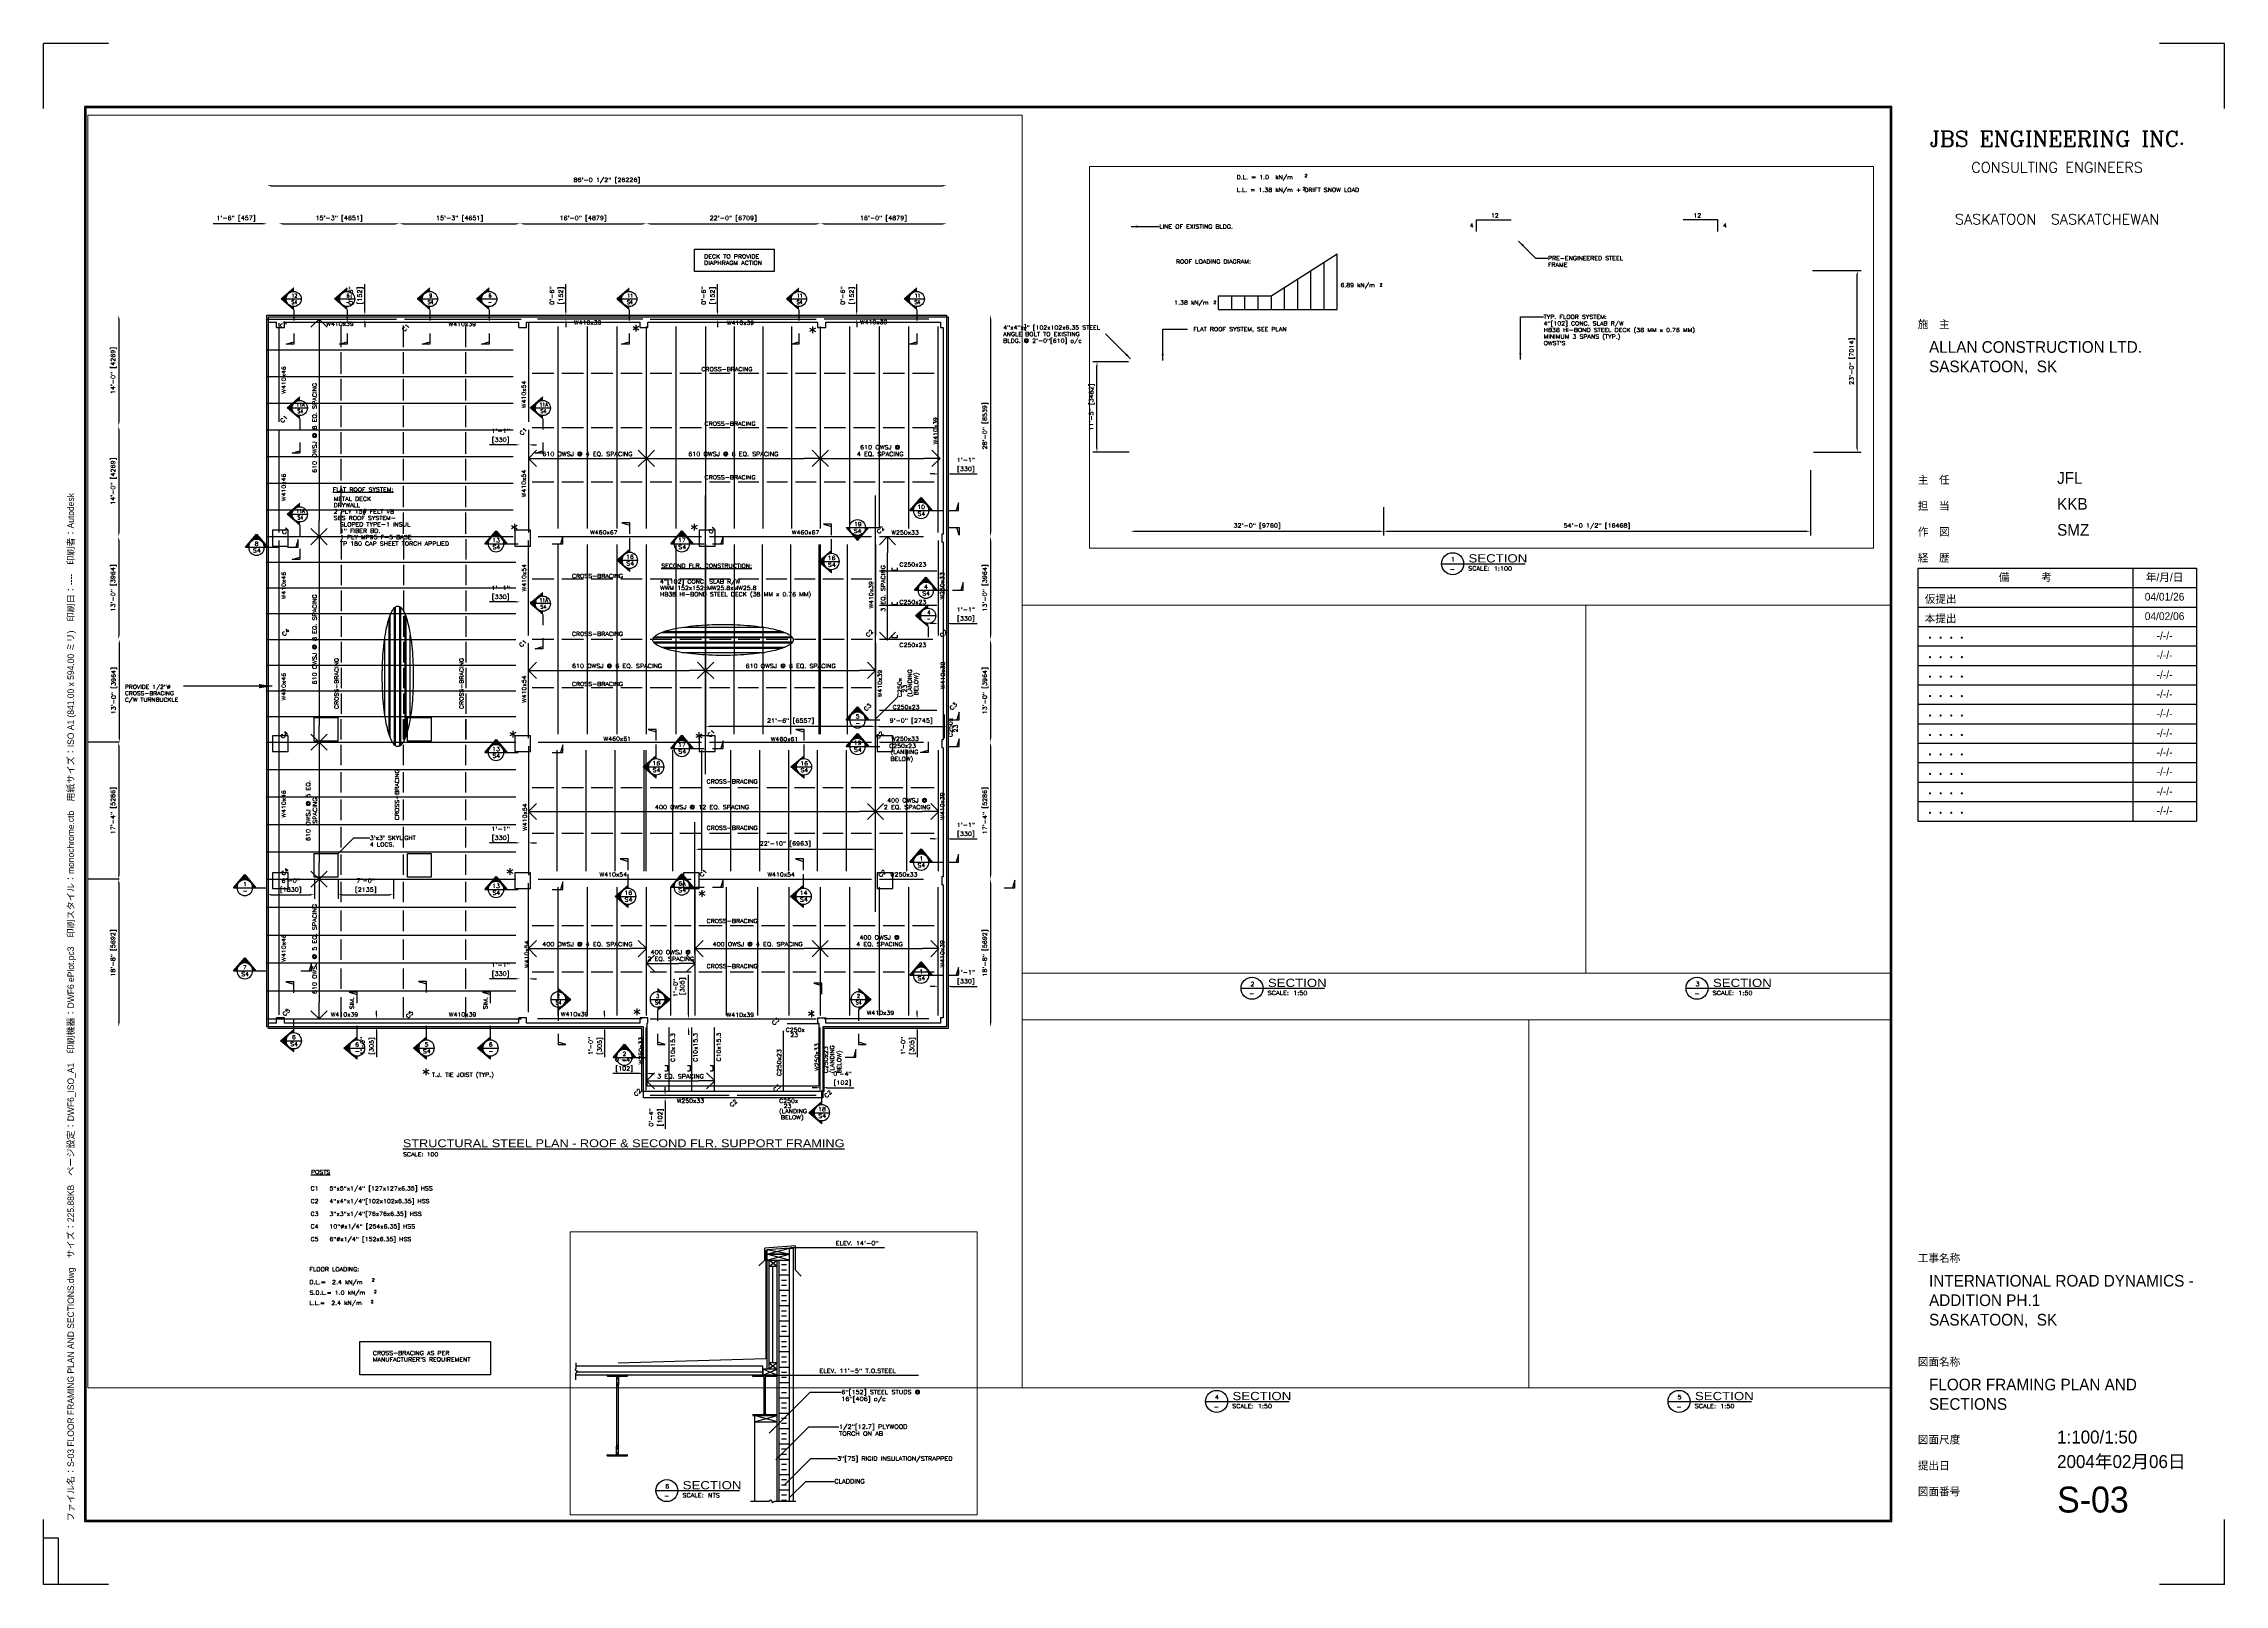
# Paper-space layout 'S-03 FLOOR FRAMING PLAN AND SECTIONS' of a CAD drawing. Header units: millimetres. Extents: x -9 to 832, y -18 to 576.
# The model-space entities are those that its viewports show. They can reach past a viewport. Long polylines and large blocks are cut down to what shows.
import ezdxf
from ezdxf.enums import TextEntityAlignment as Align

# ---------------------------------------------------------------- set-up
doc = ezdxf.new("R2010")
doc.units = ezdxf.units.MM
doc.linetypes.add('CENTER', pattern=[2, 1.25, -0.25, 0.25, -0.25])
for name, color, linetype in [('Arch_Section_Wall', 131, 'Continuous'), ('B-002-5', 2, 'Continuous'), ('B-015-1', 15, 'Continuous'), ('B-133-6', 133, 'Continuous'), ('Center', 251, 'CENTER'), ('GE-002-2', 2, 'Continuous'), ('GE-140-3', 140, 'Continuous'), ('L1', 1, 'Continuous'), ('L131', 131, 'Continuous'), ('LAYER11A', 11, 'Continuous'), ('LAYER131A', 131, 'Continuous'), ('LAYER15A', 15, 'Continuous'), ('Layer2', 11, 'Continuous'), ('LAYER65A', 65, 'Continuous'), ('Loading', 2, 'Continuous'), ('PS_Annot', 5, 'Continuous'), ('Section_Sheathing', 150, 'Continuous'), ('Struc_Plan_Center', 134, 'CENTER'), ('Struc_Plan_Dim', 2, 'Continuous'), ('Struc_Plan_Ext', 150, 'Continuous'), ('Struc_Plan_GB_PL', 71, 'Continuous'), ('Struc_Plan_OWSJ', 71, 'Continuous'), ('Struc_Plan_StBm', 101, 'Continuous'), ('Struc_Plan_StDeck', 131, 'Continuous'), ('Struc_Section_Steel', 11, 'Continuous'), ('Struc_Steel_Joist', 21, 'Continuous'), ('Struc_Steel_Plan_Skylights', 152, 'Continuous'), ('TB_BORDER', 40, 'Continuous'), ('TB_CORNERS', 1, 'Continuous'), ('TB_INFORMATION', 3, 'Continuous'), ('TEXT', 4, 'Continuous'), ('TEXT131', 131, 'Continuous'), ('TEXT71', 71, 'Continuous'), ('文字_1', 5, 'Continuous'), ('文字_fld_1', 30, 'Continuous'), ('文字_fld_3', 30, 'Continuous')]:
    doc.layers.add(name, color=color, linetype=linetype)
doc.layers.add('PS_Viewport', color=220, linetype='Continuous', plot=False)
doc.layers.add('文字_fld_2', color=30, linetype='Continuous', plot=False)
doc.styles.add('18-ROMANS-80', font='romans.shx', dxfattribs={"width": 0.8, "height": 12})
doc.styles.add('ROMANC', font='romanc')
doc.styles.add('ROMAND', font='ROMAND')
doc.styles.add('ROMANS', font='ROMANS.SHX', dxfattribs={"width": 0.8})
doc.styles.add('ROMANS-115', font='romans.shx', dxfattribs={"width": 1.15})
doc.styles.add('SANS-115', font='sanss___.ttf', dxfattribs={"width": 1.15})
doc.styles.add('SANS-80', font='sanss___.ttf', dxfattribs={"width": 0.8})
doc.styles.add('ゴシック', font='MS PGothic.ttf')
doc.dimstyles.new('18-ROMANS-115-PS', dxfattribs={"dimscale": 0, "dimtxt": 0.0625, "dimasz": 0.25, "dimexe": 0.0625, "dimexo": 0.03125, "dimgap": 0.03125, "dimtad": 1, "dimdec": 3, "dimlfac": 96, "dimzin": 1, "dimdsep": 46, "dimlunit": 4, "dimtxsty": 'ROMANS-115', "dimblk": 'OPEN90', "dimcen": 0.125, "dimclrd": 256, "dimclre": 256, "dimclrt": 256, "dimadec": 0, "dimazin": 0, "dimtfac": 1, "dimtdec": 3, "dimtofl": 0, "dimtmove": 0, "dimatfit": 0, "dimfxl": 1, "dimfrac": 2, "dimtolj": 1, "dimtzin": 0, "dimarcsym": 0})
doc.dimstyles.new('Copy of 14-ROMANS-115', dxfattribs={"dimscale": 0.333333, "dimtxt": 0.18, "dimasz": 0.1875, "dimexe": 0.1875, "dimexo": 0.0625, "dimgap": 0.0625, "dimtad": 1, "dimdec": 4, "dimlfac": 48, "dimzin": 1, "dimdsep": 46, "dimlunit": 4, "dimtxsty": 'ROMANS-115', "dimcen": 0.0625, "dimclrd": 256, "dimclre": 256, "dimclrt": 256, "dimadec": 0, "dimazin": 0, "dimtfac": 1, "dimtdec": 4, "dimtofl": 0, "dimtmove": 0, "dimatfit": 0, "dimfxl": 1, "dimfrac": 2, "dimtolj": 1, "dimtzin": 0, "dimarcsym": 0})
doc.dimstyles.new('Copy of 18-ROMANS-115-PS-BPV', dxfattribs={"dimscale": 0, "dimtxt": 0.0625, "dimasz": 0.0625, "dimexe": 0.0625, "dimexo": 0.03125, "dimgap": 0.03125, "dimtad": 1, "dimdec": 3, "dimlfac": 96, "dimzin": 1, "dimdsep": 46, "dimlunit": 4, "dimtxsty": 'ROMANS-115', "dimcen": 0.125, "dimclrd": 256, "dimclre": 256, "dimclrt": 256, "dimadec": 0, "dimazin": 0, "dimtfac": 1, "dimtdec": 3, "dimtofl": 0, "dimtmove": 0, "dimatfit": 0, "dimfxl": 1, "dimfrac": 2, "dimtolj": 1, "dimtzin": 0, "dimarcsym": 0})
doc.dimstyles.new('Copy of 18-ROMANS-115-PS-CF', dxfattribs={"dimscale": 0, "dimtxt": 0.0625, "dimasz": 0.0625, "dimexe": 0.0625, "dimexo": 0.03125, "dimgap": 0.03125, "dimtad": 1, "dimdec": 3, "dimlfac": 96, "dimzin": 1, "dimdsep": 46, "dimlunit": 4, "dimtxsty": 'ROMANS-115', "dimcen": 0.125, "dimclrd": 256, "dimclre": 256, "dimclrt": 256, "dimadec": 0, "dimazin": 0, "dimtfac": 1, "dimtdec": 3, "dimtofl": 0, "dimtmove": 0, "dimatfit": 0, "dimfxl": 1, "dimfrac": 2, "dimtolj": 1, "dimtzin": 0, "dimarcsym": 0})

# ---------------------------------------------------------------- blocks, each defined once
blk = doc.blocks.new('Title_J')
at = {"layer": 'TB_BORDER'}
for points in [[(10, 6.5), (706.97, 6.5), (706.97, 551.91), (10, 551.91)], [(10.5, 7), (706.47, 7), (706.47, 551.41), (10.5, 551.41)]]:
    blk.add_lwpolyline(points, close=True, dxfattribs=at)
at = {"layer": 'TB_CORNERS'}
for p, q in [((-5.79, 551.21), (-5.79, 576.21)), ((19.21, 576.21), (-5.79, 576.21)), ((835.21, 576.21), (810.21, 576.21)), ((835.21, 551.21), (835.21, 576.21)), ((-5.79, -17.79), (-5.79, 7.21)), ((0, 0), (-5.79, 0)), ((0, -17.79), (0, 0)), ((835.21, -17.79), (835.21, 7.21)), ((19.21, -17.79), (-5.79, -17.79)), ((835.21, -17.79), (810.21, -17.79))]:
    blk.add_line(p, q, dxfattribs=at)
at = {"layer": 'TB_INFORMATION'}
for p, q in [((716.97, 374), (716.97, 276.5)), ((799.87, 374), (799.87, 276.5)), ((824.41, 374), (824.41, 276.5)), ((824.41, 366.5), (824.41, 276.5))]:
    blk.add_line(p, q, dxfattribs=at)
at = {"layer": 'TB_INFORMATION', "ltscale": 15}
for p, q in [((716.97, 374), (824.41, 374)), ((716.97, 366.5), (824.41, 366.5)), ((716.97, 359), (824.41, 359)), ((716.97, 351.5), (824.41, 351.5)), ((716.97, 344), (824.41, 344)), ((716.97, 336.5), (824.41, 336.5)), ((716.97, 329), (824.41, 329)), ((716.97, 321.5), (824.41, 321.5)), ((716.97, 314), (824.41, 314)), ((716.97, 306.5), (824.41, 306.5)), ((716.97, 299), (824.41, 299)), ((716.97, 291.5), (824.41, 291.5)), ((716.97, 284), (824.41, 284)), ((716.97, 276.5), (824.41, 276.5))]:
    blk.add_line(p, q, dxfattribs=at)
at = {"layer": '文字_1', "width": 1.0217}
for s, height, style, p in [('JBS ENGINEERING INC.', 6, 'ROMANC', (770.69, 536.5)), ('CONSULTING ENGINEERS', 4, 'ROMAND', (770.69, 526.5)), ('SASKATOON  SASKATCHEWAN', 4, 'ROMAND', (770.69, 506.5))]:
    blk.add_text(s, height=height, dxfattribs=dict(at, style=style)).set_placement(p, align=Align.CENTER)
at = {"layer": '文字_1', "style": 'ゴシック'}
for s, p in [('主\u3000任', (716.97, 406.5)), ('担\u3000当', (716.97, 396.5)), ('作\u3000図', (716.97, 386.5)), ('経\u3000歴', (716.97, 376.5)), ('工事名称', (716.97, 106.5)), ('図面名称', (716.97, 66.5)), ('図面尺度', (716.97, 36.5)), ('提出日', (716.97, 26.5)), ('図面番号', (716.97, 16.5))]:
    blk.add_text(s, height=3, dxfattribs=at).set_placement(p)
for s, p in [('備\u3000\u3000\u3000考', (758.42, 368.07)), ('年/月/日', (812.14, 368.07))]:
    blk.add_text(s, height=3, dxfattribs=at).set_placement(p, align=Align.BOTTOM_CENTER)
at = {"layer": '文字_fld_1', "ltscale": 15, "insert": (770.69, 26.5), "char_height": 5, "width": 53.7205, "attachment_point": 7, "style": 'ゴシック'}
blk.add_mtext('2004年02月06日', dxfattribs=at)
at = {"layer": '文字_fld_1', "style": 'ゴシック'}
for tag, p, height in [('責任者', (770.69, 406.5), 4.5), ('担当', (770.69, 396.5), 4.5), ('作図', (770.69, 386.5), 4.5), ('・・・・', (719.64, 360.57), 3), ('・・・・', (719.64, 353.07), 3), ('・・・・', (719.64, 345.57), 3), ('・・・・', (719.64, 338.07), 3), ('・・・・', (719.64, 330.57), 3), ('・・・・', (719.64, 323.07), 3), ('・・・・', (719.64, 315.57), 3), ('・・・・', (719.64, 308.07), 3), ('・・・・', (719.64, 300.57), 3), ('・・・・', (719.64, 293.07), 3), ('・・・・', (719.64, 285.57), 3), ('・・・・', (719.64, 278.07), 3), ('図面尺度', (770.69, 36.5), 5)]:
    blk.add_attdef(tag, p, '', height=height, dxfattribs=at)
for p in [(812.14, 360.57), (812.14, 353.07), (812.14, 345.57), (812.14, 338.07), (812.14, 330.57), (812.14, 323.07), (812.14, 315.57), (812.14, 308.07), (812.14, 300.57), (812.14, 293.07), (812.14, 285.57), (812.14, 278.07)]:
    blk.add_attdef('-/-/-', text='', height=3, dxfattribs=at).set_placement(p, align=Align.BOTTOM_CENTER)
blk.add_attdef('#', text='', height=10, dxfattribs=at).set_placement((770.69, 19.9), align=Align.TOP_LEFT)
at = {"layer": '文字_fld_2', "color": 5, "style": 'ゴシック'}
blk.add_text('施\u3000主', height=3, dxfattribs=at).set_placement((716.97, 466.5))
blk = doc.blocks.new('_Open90')
at = {"color": 0, "linetype": 'ByBlock', "lineweight": -2}
for p, q in [((0, 0), (-1, 0)), ((-0.5, 0.5), (0, 0)), ((0, 0), (-0.5, -0.5))]:
    blk.add_line(p, q, dxfattribs=at)
blk = doc.blocks.new('*D13')
at = {"layer": 'Defpoints', "color": 0}
for p in [(99.49, 253.76), (97.5, 199.91), (99.49, 199.91)]:
    blk.add_point(p, dxfattribs=at)
at = {"layer": 'Struc_Plan_Dim', "lineweight": -2}
blk.add_line((97.5, 247.51), (97.5, 206.16), dxfattribs=at)
at = {"layer": 'Struc_Plan_Dim', "lineweight": -2, "xscale": 6.25, "yscale": 6.25, "zscale": 6.25}
for p, rotation in [((97.5, 253.76), 90), ((97.5, 199.91), 270)]:
    blk.add_blockref('_Open90', p, dxfattribs=dict(at, rotation=rotation))
at = {"layer": 'Struc_Plan_Dim', "insert": (95.86, 226.84), "char_height": 1.5625, "attachment_point": 5, "rotation": 90, "style": 'ROMANS-115'}
blk.add_mtext('\\A1;610 OWSJ @ 5 EQ. SPACING', dxfattribs=at)
blk = doc.blocks.new('*D14')
at = {"layer": 'Defpoints', "color": 0}
for p in [(178.26, 335.89), (246.59, 335.89), (246.59, 334.25)]:
    blk.add_point(p, dxfattribs=at)
at = {"layer": 'Struc_Plan_Dim', "lineweight": -2}
blk.add_line((184.51, 334.25), (240.34, 334.25), dxfattribs=at)
at = {"layer": 'Struc_Plan_Dim', "lineweight": -2, "xscale": 6.25, "yscale": 6.25, "zscale": 6.25, "rotation": 180}
blk.add_blockref('_Open90', (178.26, 334.25), dxfattribs=at)
at = {"layer": 'Struc_Plan_Dim', "lineweight": -2, "xscale": 6.25, "yscale": 6.25, "zscale": 6.25}
blk.add_blockref('_Open90', (246.59, 334.25), dxfattribs=at)
at = {"layer": 'Struc_Plan_Dim', "insert": (212.42, 335.89), "char_height": 1.5625, "attachment_point": 5, "style": 'ROMANS-115'}
blk.add_mtext('\\A1;610 OWSJ @ 6 EQ. SPACING', dxfattribs=at)
blk = doc.blocks.new('*D15')
at = {"layer": 'Defpoints', "color": 0}
for p in [(223.73, 176.27), (250.11, 176.27), (250.11, 176.04)]:
    blk.add_point(p, dxfattribs=at)
at = {"layer": 'Struc_Plan_Dim', "lineweight": -2}
blk.add_line((229.98, 176.04), (243.86, 176.04), dxfattribs=at)
at = {"layer": 'Struc_Plan_Dim', "lineweight": -2, "xscale": 6.25, "yscale": 6.25, "zscale": 6.25, "rotation": 180}
blk.add_blockref('_Open90', (223.73, 176.04), dxfattribs=at)
at = {"layer": 'Struc_Plan_Dim', "lineweight": -2, "xscale": 6.25, "yscale": 6.25, "zscale": 6.25}
blk.add_blockref('_Open90', (250.11, 176.04), dxfattribs=at)
at = {"layer": 'Struc_Plan_Dim', "insert": (236.92, 177.67), "char_height": 1.5625, "attachment_point": 5, "style": 'ROMANS-115'}
blk.add_mtext('\\A1;3 EQ. SPACING', dxfattribs=at)
blk = doc.blocks.new('*D16')
at = {"layer": 'Defpoints', "color": 0}
for p in [(316.5, 385.84), (316.73, 385.84), (316.5, 345.85)]:
    blk.add_point(p, dxfattribs=at)
at = {"layer": 'Struc_Plan_Dim', "lineweight": -2}
blk.add_line((316.73, 352.1), (316.73, 379.59), dxfattribs=at)
at = {"layer": 'Struc_Plan_Dim', "lineweight": -2, "xscale": 6.25, "yscale": 6.25, "zscale": 6.25}
for p, rotation in [((316.73, 385.84), 90), ((316.73, 345.85), 270)]:
    blk.add_blockref('_Open90', p, dxfattribs=dict(at, rotation=rotation))
at = {"layer": 'Struc_Plan_Dim', "insert": (315.1, 365.85), "char_height": 1.5625, "attachment_point": 5, "rotation": 90, "style": 'ROMANS-115'}
blk.add_mtext('\\A1;3 EQ. SPACING', dxfattribs=at)
blk = doc.blocks.new('*D17')
at = {"layer": 'Defpoints', "color": 0}
for p in [(397.51, 453.16), (410.5, 453.16), (410.69, 418.36)]:
    blk.add_point(p, dxfattribs=at)
at = {"layer": 'Struc_Plan_Dim', "lineweight": -2}
for p, q in [((409.72, 453.16), (395.95, 453.16)), ((397.51, 419.92), (397.51, 451.59)), ((409.91, 418.36), (395.95, 418.36))]:
    blk.add_line(p, q, dxfattribs=at)
at = {"layer": 'Struc_Plan_Dim'}
for points in [[(397.25, 451.59), (397.77, 451.59), (397.51, 453.16)], [(397.25, 419.92), (397.77, 419.92), (397.51, 418.36)]]:
    blk.add_solid(points, dxfattribs=at)
at = {"layer": 'Struc_Plan_Dim', "insert": (395.54, 435.76), "char_height": 1.5625, "attachment_point": 5, "rotation": 90, "style": 'ROMANS-115'}
blk.add_mtext('\\A1;11\'-5" [3482]', dxfattribs=at)
blk = doc.blocks.new('*D18')
at = {"layer": 'Defpoints', "color": 0}
for p in [(672.63, 488.46), (690.71, 488.46), (673.07, 418.36)]:
    blk.add_point(p, dxfattribs=at)
at = {"layer": 'Struc_Plan_Dim', "lineweight": -2}
for p, q in [((673.41, 488.46), (692.27, 488.46)), ((690.71, 419.92), (690.71, 486.9)), ((673.85, 418.36), (692.27, 418.36))]:
    blk.add_line(p, q, dxfattribs=at)
at = {"layer": 'Struc_Plan_Dim'}
for points in [[(690.45, 486.9), (690.97, 486.9), (690.71, 488.46)], [(690.45, 419.92), (690.97, 419.92), (690.71, 418.36)]]:
    blk.add_solid(points, dxfattribs=at)
at = {"layer": 'Struc_Plan_Dim', "insert": (688.74, 453.41), "char_height": 1.5625, "attachment_point": 5, "rotation": 90, "style": 'ROMANS-115'}
blk.add_mtext('\\A1;23\'-0" [7014]', dxfattribs=at)
blk = doc.blocks.new('*D19')
at = {"layer": 'Defpoints', "color": 0}
for p in [(77.42, 518.03), (339.55, 521.13), (339.55, 518.03)]:
    blk.add_point(p, dxfattribs=at)
at = {"layer": 'Struc_Plan_Dim', "lineweight": -2}
blk.add_line((78.99, 521.13), (337.99, 521.13), dxfattribs=at)
at = {"layer": 'Struc_Plan_Dim'}
for points in [[(78.99, 521.39), (78.99, 520.87), (77.42, 521.13)], [(337.99, 521.39), (337.99, 520.87), (339.55, 521.13)]]:
    blk.add_solid(points, dxfattribs=at)
at = {"layer": 'Struc_Plan_Dim', "insert": (208.49, 523.1), "char_height": 1.5625, "attachment_point": 5, "style": 'ROMANS-115'}
blk.add_mtext('\\A1;86\'-0 1/2" [26226]', dxfattribs=at)
blk = doc.blocks.new('*D20')
at = {"layer": 'Defpoints', "color": 0}
for p in [(82, 506.15), (128.48, 506.44), (128.48, 506.15)]:
    blk.add_point(p, dxfattribs=at)
at = {"layer": 'Struc_Plan_Dim', "lineweight": -2}
blk.add_line((83.56, 506.44), (126.91, 506.44), dxfattribs=at)
at = {"layer": 'Struc_Plan_Dim'}
for points in [[(83.56, 506.7), (83.56, 506.18), (82, 506.44)], [(126.91, 506.7), (126.91, 506.18), (128.48, 506.44)]]:
    blk.add_solid(points, dxfattribs=at)
at = {"layer": 'Struc_Plan_Dim', "insert": (105.24, 508.41), "char_height": 1.5625, "attachment_point": 5, "style": 'ROMANS-115'}
blk.add_mtext('\\A1;15\'-3" [4651]', dxfattribs=at)
blk = doc.blocks.new('*D21')
at = {"layer": 'Defpoints', "color": 0}
for p in [(128.48, 506.15), (174.96, 506.44), (174.96, 506.44)]:
    blk.add_point(p, dxfattribs=at)
at = {"layer": 'Struc_Plan_Dim', "lineweight": -2}
blk.add_line((130.04, 506.44), (173.4, 506.44), dxfattribs=at)
at = {"layer": 'Struc_Plan_Dim'}
for points in [[(130.04, 506.7), (130.04, 506.18), (128.48, 506.44)], [(173.4, 506.7), (173.4, 506.18), (174.96, 506.44)]]:
    blk.add_solid(points, dxfattribs=at)
at = {"layer": 'Struc_Plan_Dim', "insert": (151.72, 508.41), "char_height": 1.5625, "attachment_point": 5, "style": 'ROMANS-115'}
blk.add_mtext('\\A1;15\'-3" [4651]', dxfattribs=at)
blk = doc.blocks.new('*D22')
at = {"layer": 'Defpoints', "color": 0}
for p in [(174.96, 506.44), (223.73, 506.44), (223.73, 506.44)]:
    blk.add_point(p, dxfattribs=at)
at = {"layer": 'Struc_Plan_Dim', "lineweight": -2}
blk.add_line((176.52, 506.44), (222.16, 506.44), dxfattribs=at)
at = {"layer": 'Struc_Plan_Dim'}
for points in [[(176.52, 506.7), (176.52, 506.18), (174.96, 506.44)], [(222.16, 506.7), (222.16, 506.18), (223.73, 506.44)]]:
    blk.add_solid(points, dxfattribs=at)
at = {"layer": 'Struc_Plan_Dim', "insert": (199.34, 508.41), "char_height": 1.5625, "attachment_point": 5, "style": 'ROMANS-115'}
blk.add_mtext('\\A1;16\'-0" [4879]', dxfattribs=at)
blk = doc.blocks.new('*D23')
at = {"layer": 'Defpoints', "color": 0}
for p in [(223.73, 506.44), (290.78, 506.44), (290.78, 506.44)]:
    blk.add_point(p, dxfattribs=at)
at = {"layer": 'Struc_Plan_Dim', "lineweight": -2}
blk.add_line((225.29, 506.44), (289.22, 506.44), dxfattribs=at)
at = {"layer": 'Struc_Plan_Dim'}
for points in [[(225.29, 506.7), (225.29, 506.18), (223.73, 506.44)], [(289.22, 506.7), (289.22, 506.18), (290.78, 506.44)]]:
    blk.add_solid(points, dxfattribs=at)
at = {"layer": 'Struc_Plan_Dim', "insert": (257.26, 508.41), "char_height": 1.5625, "attachment_point": 5, "style": 'ROMANS-115'}
blk.add_mtext('\\A1;22\'-0" [6709]', dxfattribs=at)
blk = doc.blocks.new('*D24')
at = {"layer": 'Defpoints', "color": 0}
for p in [(290.78, 506.44), (339.55, 506.44), (339.55, 506.44)]:
    blk.add_point(p, dxfattribs=at)
at = {"layer": 'Struc_Plan_Dim', "lineweight": -2}
blk.add_line((292.35, 506.44), (337.99, 506.44), dxfattribs=at)
at = {"layer": 'Struc_Plan_Dim'}
for points in [[(292.35, 506.7), (292.35, 506.18), (290.78, 506.44)], [(337.99, 506.7), (337.99, 506.18), (339.55, 506.44)]]:
    blk.add_solid(points, dxfattribs=at)
at = {"layer": 'Struc_Plan_Dim', "insert": (315.17, 508.41), "char_height": 1.5625, "attachment_point": 5, "style": 'ROMANS-115'}
blk.add_mtext('\\A1;16\'-0" [4879]', dxfattribs=at)
blk = doc.blocks.new('*D25')
at = {"layer": 'Defpoints', "color": 0}
for p in [(77.42, 506.44), (77.42, 506.44), (82, 506.44)]:
    blk.add_point(p, dxfattribs=at)
at = {"layer": 'Struc_Plan_Dim', "lineweight": -2}
for p, q in [((75.86, 506.44), (56.65, 506.44)), ((83.56, 506.44), (85.12, 506.44))]:
    blk.add_line(p, q, dxfattribs=at)
at = {"layer": 'Struc_Plan_Dim'}
for points in [[(75.86, 506.7), (75.86, 506.18), (77.42, 506.44)], [(83.56, 506.7), (83.56, 506.18), (82, 506.44)]]:
    blk.add_solid(points, dxfattribs=at)
at = {"layer": 'Struc_Plan_Dim', "insert": (65.47, 508.41), "char_height": 1.5625, "attachment_point": 5, "style": 'ROMANS-115'}
blk.add_mtext('\\A1;1\'-6" [457]', dxfattribs=at)
blk = doc.blocks.new('*D26')
at = {"layer": 'Defpoints', "color": 0}
for p in [(25.45, 471.18), (20.27, 428.51), (25.45, 428.51)]:
    blk.add_point(p, dxfattribs=at)
at = {"layer": 'Struc_Plan_Dim', "lineweight": -2}
blk.add_line((20.27, 469.62), (20.27, 430.07), dxfattribs=at)
at = {"layer": 'Struc_Plan_Dim'}
for points in [[(20.01, 469.62), (20.53, 469.62), (20.27, 471.18)], [(20.01, 430.07), (20.53, 430.07), (20.27, 428.51)]]:
    blk.add_solid(points, dxfattribs=at)
at = {"layer": 'Struc_Plan_Dim', "insert": (18.3, 449.85), "char_height": 1.5625, "attachment_point": 5, "rotation": 90, "style": 'ROMANS-115'}
blk.add_mtext('\\A1;14\'-0" [4269]', dxfattribs=at)
blk = doc.blocks.new('*D27')
at = {"layer": 'Defpoints', "color": 0}
for p in [(25.45, 428.51), (20.27, 385.84), (20.27, 385.84)]:
    blk.add_point(p, dxfattribs=at)
at = {"layer": 'Struc_Plan_Dim', "lineweight": -2}
blk.add_line((20.27, 426.95), (20.27, 387.4), dxfattribs=at)
at = {"layer": 'Struc_Plan_Dim'}
for points in [[(20.01, 426.95), (20.53, 426.95), (20.27, 428.51)], [(20.01, 387.4), (20.53, 387.4), (20.27, 385.84)]]:
    blk.add_solid(points, dxfattribs=at)
at = {"layer": 'Struc_Plan_Dim', "insert": (18.3, 407.18), "char_height": 1.5625, "attachment_point": 5, "rotation": 90, "style": 'ROMANS-115'}
blk.add_mtext('\\A1;14\'-0" [4269]', dxfattribs=at)
blk = doc.blocks.new('*D28')
at = {"layer": 'Defpoints', "color": 0}
for p in [(20.27, 385.84), (20.27, 346.22), (20.27, 346.22)]:
    blk.add_point(p, dxfattribs=at)
at = {"layer": 'Struc_Plan_Dim', "lineweight": -2}
blk.add_line((20.27, 384.28), (20.27, 347.78), dxfattribs=at)
at = {"layer": 'Struc_Plan_Dim'}
for points in [[(20.01, 384.28), (20.53, 384.28), (20.27, 385.84)], [(20.01, 347.78), (20.53, 347.78), (20.27, 346.22)]]:
    blk.add_solid(points, dxfattribs=at)
at = {"layer": 'Struc_Plan_Dim', "insert": (18.3, 366.03), "char_height": 1.5625, "attachment_point": 5, "rotation": 90, "style": 'ROMANS-115'}
blk.add_mtext('\\A1;13\'-0" [3964]', dxfattribs=at)
blk = doc.blocks.new('*D29')
at = {"layer": 'Defpoints', "color": 0}
for p in [(20.27, 306.59), (20.27, 253.76), (20.27, 253.76)]:
    blk.add_point(p, dxfattribs=at)
at = {"layer": 'Struc_Plan_Dim', "lineweight": -2}
blk.add_line((20.27, 305.03), (20.27, 255.32), dxfattribs=at)
at = {"layer": 'Struc_Plan_Dim'}
for points in [[(20.01, 305.03), (20.53, 305.03), (20.27, 306.59)], [(20.01, 255.32), (20.53, 255.32), (20.27, 253.76)]]:
    blk.add_solid(points, dxfattribs=at)
at = {"layer": 'Struc_Plan_Dim', "insert": (18.3, 280.18), "char_height": 1.5625, "attachment_point": 5, "rotation": 90, "style": 'ROMANS-115'}
blk.add_mtext('\\A1;17\'-4" [5286]', dxfattribs=at)
blk = doc.blocks.new('*D30')
at = {"layer": 'Defpoints', "color": 0}
for p in [(20.27, 253.76), (20.27, 196.86), (20.27, 196.86)]:
    blk.add_point(p, dxfattribs=at)
at = {"layer": 'Struc_Plan_Dim', "lineweight": -2}
blk.add_line((20.27, 252.2), (20.27, 198.43), dxfattribs=at)
at = {"layer": 'Struc_Plan_Dim'}
for points in [[(20.01, 252.2), (20.53, 252.2), (20.27, 253.76)], [(20.01, 198.43), (20.53, 198.43), (20.27, 196.86)]]:
    blk.add_solid(points, dxfattribs=at)
at = {"layer": 'Struc_Plan_Dim', "insert": (18.3, 225.31), "char_height": 1.5625, "attachment_point": 5, "rotation": 90, "style": 'ROMANS-115'}
blk.add_mtext('\\A1;18\'-8" [5692]', dxfattribs=at)
blk = doc.blocks.new('*D31')
at = {"layer": 'Defpoints', "color": 0}
for p in [(20.48, 346.22), (20.48, 306.59), (20.48, 306.59)]:
    blk.add_point(p, dxfattribs=at)
at = {"layer": 'Struc_Plan_Dim', "lineweight": -2}
blk.add_line((20.48, 344.65), (20.48, 308.15), dxfattribs=at)
at = {"layer": 'Struc_Plan_Dim'}
for points in [[(20.22, 344.65), (20.74, 344.65), (20.48, 346.22)], [(20.22, 308.15), (20.74, 308.15), (20.48, 306.59)]]:
    blk.add_solid(points, dxfattribs=at)
at = {"layer": 'Struc_Plan_Dim', "insert": (18.5, 326.4), "char_height": 1.5625, "attachment_point": 5, "rotation": 90, "style": 'ROMANS-115'}
blk.add_mtext('\\A1;13\'-0" [3964]', dxfattribs=at)
blk = doc.blocks.new('*D32')
at = {"layer": 'Defpoints', "color": 0}
for p in [(98.49, 306.59), (97.5, 253.76), (99.49, 253.76)]:
    blk.add_point(p, dxfattribs=at)
at = {"layer": 'Struc_Plan_Dim', "lineweight": -2}
blk.add_line((97.5, 300.34), (97.5, 260.01), dxfattribs=at)
at = {"layer": 'Struc_Plan_Dim', "lineweight": -2, "xscale": 6.25, "yscale": 6.25, "zscale": 6.25}
for p, rotation in [((97.5, 306.59), 90), ((97.5, 253.76), 270)]:
    blk.add_blockref('_Open90', p, dxfattribs=dict(at, rotation=rotation))
at = {"layer": 'Struc_Plan_Dim', "insert": (94.63, 280.18), "char_height": 1.5625, "attachment_point": 5, "rotation": 90, "style": 'ROMANS-115'}
blk.add_mtext('\\A1;610 OWSJ @ 5 EQ.\\PSPACING', dxfattribs=at)
blk = doc.blocks.new('*D33')
at = {"layer": 'Defpoints', "color": 0}
for p in [(98.49, 385.84), (97.5, 306.59), (99.49, 306.59)]:
    blk.add_point(p, dxfattribs=at)
at = {"layer": 'Struc_Plan_Dim', "lineweight": -2}
blk.add_line((97.5, 379.59), (97.5, 312.84), dxfattribs=at)
at = {"layer": 'Struc_Plan_Dim', "lineweight": -2, "xscale": 6.25, "yscale": 6.25, "zscale": 6.25}
for p, rotation in [((97.5, 385.84), 90), ((97.5, 306.59), 270)]:
    blk.add_blockref('_Open90', p, dxfattribs=dict(at, rotation=rotation))
at = {"layer": 'Struc_Plan_Dim', "insert": (95.86, 346.22), "char_height": 1.5625, "attachment_point": 5, "rotation": 90, "style": 'ROMANS-115'}
blk.add_mtext('\\A1;610 OWSJ @ 8 EQ. SPACING', dxfattribs=at)
blk = doc.blocks.new('*D34')
at = {"layer": 'Defpoints', "color": 0}
for p in [(98.49, 469.66), (97.5, 385.84), (99.49, 385.84)]:
    blk.add_point(p, dxfattribs=at)
at = {"layer": 'Struc_Plan_Dim', "lineweight": -2}
blk.add_line((97.5, 463.41), (97.5, 392.09), dxfattribs=at)
at = {"layer": 'Struc_Plan_Dim', "lineweight": -2, "xscale": 6.25, "yscale": 6.25, "zscale": 6.25}
for p, rotation in [((97.5, 469.66), 90), ((97.5, 385.84), 270)]:
    blk.add_blockref('_Open90', p, dxfattribs=dict(at, rotation=rotation))
at = {"layer": 'Struc_Plan_Dim', "insert": (95.86, 427.75), "char_height": 1.5625, "attachment_point": 5, "rotation": 90, "style": 'ROMANS-115'}
blk.add_mtext('\\A1;610 OWSJ @ 8 EQ. SPACING', dxfattribs=at)
blk = doc.blocks.new('*D35')
at = {"layer": 'Defpoints', "color": 0}
for p in [(356.46, 471.18), (356.46, 385.84), (356.46, 385.84)]:
    blk.add_point(p, dxfattribs=at)
at = {"layer": 'Struc_Plan_Dim', "lineweight": -2}
blk.add_line((356.46, 469.62), (356.46, 387.4), dxfattribs=at)
at = {"layer": 'Struc_Plan_Dim'}
for points in [[(356.2, 469.62), (356.72, 469.62), (356.46, 471.18)], [(356.2, 387.4), (356.72, 387.4), (356.46, 385.84)]]:
    blk.add_solid(points, dxfattribs=at)
at = {"layer": 'Struc_Plan_Dim', "insert": (354.49, 428.51), "char_height": 1.5625, "attachment_point": 5, "rotation": 90, "style": 'ROMANS-115'}
blk.add_mtext('\\A1;28\'-0" [8539]', dxfattribs=at)
blk = doc.blocks.new('*D36')
at = {"layer": 'Defpoints', "color": 0}
for p in [(356.46, 385.84), (356.46, 346.22), (356.46, 346.22)]:
    blk.add_point(p, dxfattribs=at)
at = {"layer": 'Struc_Plan_Dim', "lineweight": -2}
blk.add_line((356.46, 384.28), (356.46, 347.78), dxfattribs=at)
at = {"layer": 'Struc_Plan_Dim'}
for points in [[(356.2, 384.28), (356.72, 384.28), (356.46, 385.84)], [(356.2, 347.78), (356.72, 347.78), (356.46, 346.22)]]:
    blk.add_solid(points, dxfattribs=at)
at = {"layer": 'Struc_Plan_Dim', "insert": (354.49, 366.03), "char_height": 1.5625, "attachment_point": 5, "rotation": 90, "style": 'ROMANS-115'}
blk.add_mtext('\\A1;13\'-0" [3964]', dxfattribs=at)
blk = doc.blocks.new('*D37')
at = {"layer": 'Defpoints', "color": 0}
for p in [(356.46, 346.22), (356.46, 306.59), (356.46, 306.59)]:
    blk.add_point(p, dxfattribs=at)
at = {"layer": 'Struc_Plan_Dim', "lineweight": -2}
blk.add_line((356.46, 344.65), (356.46, 308.15), dxfattribs=at)
at = {"layer": 'Struc_Plan_Dim'}
for points in [[(356.2, 344.65), (356.72, 344.65), (356.46, 346.22)], [(356.2, 308.15), (356.72, 308.15), (356.46, 306.59)]]:
    blk.add_solid(points, dxfattribs=at)
at = {"layer": 'Struc_Plan_Dim', "insert": (354.49, 326.4), "char_height": 1.5625, "attachment_point": 5, "rotation": 90, "style": 'ROMANS-115'}
blk.add_mtext('\\A1;13\'-0" [3964]', dxfattribs=at)
blk = doc.blocks.new('*D38')
at = {"layer": 'Defpoints', "color": 0}
for p in [(356.46, 306.59), (356.46, 253.76), (356.46, 253.76)]:
    blk.add_point(p, dxfattribs=at)
at = {"layer": 'Struc_Plan_Dim', "lineweight": -2}
blk.add_line((356.46, 305.03), (356.46, 255.32), dxfattribs=at)
at = {"layer": 'Struc_Plan_Dim'}
for points in [[(356.2, 305.03), (356.72, 305.03), (356.46, 306.59)], [(356.2, 255.32), (356.72, 255.32), (356.46, 253.76)]]:
    blk.add_solid(points, dxfattribs=at)
at = {"layer": 'Struc_Plan_Dim', "insert": (354.49, 280.18), "char_height": 1.5625, "attachment_point": 5, "rotation": 90, "style": 'ROMANS-115'}
blk.add_mtext('\\A1;17\'-4" [5286]', dxfattribs=at)
blk = doc.blocks.new('*D39')
at = {"layer": 'Defpoints', "color": 0}
for p in [(356.46, 253.76), (356.46, 196.86), (356.46, 196.86)]:
    blk.add_point(p, dxfattribs=at)
at = {"layer": 'Struc_Plan_Dim', "lineweight": -2}
blk.add_line((356.46, 252.2), (356.46, 198.43), dxfattribs=at)
at = {"layer": 'Struc_Plan_Dim'}
for points in [[(356.2, 252.2), (356.72, 252.2), (356.46, 253.76)], [(356.2, 198.43), (356.72, 198.43), (356.46, 196.86)]]:
    blk.add_solid(points, dxfattribs=at)
at = {"layer": 'Struc_Plan_Dim', "insert": (354.49, 225.31), "char_height": 1.5625, "attachment_point": 5, "rotation": 90, "style": 'ROMANS-115'}
blk.add_mtext('\\A1;18\'-8" [5692]', dxfattribs=at)
blk = doc.blocks.new('*D40')
at = {"layer": 'Defpoints', "color": 0}
for p in [(312.12, 313.7), (339.55, 313.7), (339.55, 312.67)]:
    blk.add_point(p, dxfattribs=at)
at = {"layer": 'Struc_Plan_Dim', "lineweight": -2}
blk.add_line((313.68, 312.67), (337.99, 312.67), dxfattribs=at)
at = {"layer": 'Struc_Plan_Dim'}
for points in [[(313.68, 312.93), (313.68, 312.41), (312.12, 312.67)], [(337.99, 312.93), (337.99, 312.41), (339.55, 312.67)]]:
    blk.add_solid(points, dxfattribs=at)
at = {"layer": 'Struc_Plan_Dim', "insert": (325.84, 314.64), "char_height": 1.5625, "attachment_point": 5, "style": 'ROMANS-115'}
blk.add_mtext('\\A1;9\'-0" [2745]', dxfattribs=at)
blk = doc.blocks.new('*D41')
at = {"layer": 'Defpoints', "color": 0}
for p in [(246.59, 312.67), (246.59, 312.67), (312.12, 312.67)]:
    blk.add_point(p, dxfattribs=at)
at = {"layer": 'Struc_Plan_Dim', "lineweight": -2}
blk.add_line((310.56, 312.67), (248.15, 312.67), dxfattribs=at)
at = {"layer": 'Struc_Plan_Dim'}
for points in [[(248.15, 312.93), (248.15, 312.41), (246.59, 312.67)], [(310.56, 312.93), (310.56, 312.41), (312.12, 312.67)]]:
    blk.add_solid(points, dxfattribs=at)
at = {"layer": 'Struc_Plan_Dim', "insert": (279.35, 314.64), "char_height": 1.5625, "attachment_point": 5, "style": 'ROMANS-115'}
blk.add_mtext('\\A1;21\'-6" [6557]', dxfattribs=at)
blk = doc.blocks.new('*D42')
at = {"layer": 'Defpoints', "color": 0}
for p in [(242.52, 268.13), (312.12, 268.13), (312.12, 265.3)]:
    blk.add_point(p, dxfattribs=at)
at = {"layer": 'Struc_Plan_Dim', "lineweight": -2}
blk.add_line((244.09, 265.3), (310.56, 265.3), dxfattribs=at)
at = {"layer": 'Struc_Plan_Dim'}
for points in [[(244.09, 265.56), (244.09, 265.04), (242.52, 265.3)], [(310.56, 265.56), (310.56, 265.04), (312.12, 265.3)]]:
    blk.add_solid(points, dxfattribs=at)
at = {"layer": 'Struc_Plan_Dim', "insert": (277.32, 267.27), "char_height": 1.5625, "attachment_point": 5, "style": 'ROMANS-115'}
blk.add_mtext('\\A1;22\'-10" [6963]', dxfattribs=at)
blk = doc.blocks.new('*D43')
at = {"layer": 'Defpoints', "color": 0}
for p in [(178.26, 417.61), (223.73, 417.61), (223.73, 415.97)]:
    blk.add_point(p, dxfattribs=at)
at = {"layer": 'Struc_Plan_Dim', "lineweight": -2}
blk.add_line((184.51, 415.97), (217.48, 415.97), dxfattribs=at)
at = {"layer": 'Struc_Plan_Dim', "lineweight": -2, "xscale": 6.25, "yscale": 6.25, "zscale": 6.25, "rotation": 180}
blk.add_blockref('_Open90', (178.26, 415.97), dxfattribs=at)
at = {"layer": 'Struc_Plan_Dim', "lineweight": -2, "xscale": 6.25, "yscale": 6.25, "zscale": 6.25}
blk.add_blockref('_Open90', (223.73, 415.97), dxfattribs=at)
at = {"layer": 'Struc_Plan_Dim', "insert": (200.99, 417.61), "char_height": 1.5625, "attachment_point": 5, "style": 'ROMANS-115'}
blk.add_mtext('\\A1;610 OWSJ @ 4 EQ. SPACING', dxfattribs=at)
blk = doc.blocks.new('*D44')
at = {"layer": 'Defpoints', "color": 0}
for p in [(290.79, 417.61), (337.01, 417.61), (337.01, 415.97)]:
    blk.add_point(p, dxfattribs=at)
at = {"layer": 'Struc_Plan_Dim', "lineweight": -2}
blk.add_line((297.04, 415.97), (330.76, 415.97), dxfattribs=at)
at = {"layer": 'Struc_Plan_Dim', "lineweight": -2, "xscale": 6.25, "yscale": 6.25, "zscale": 6.25, "rotation": 180}
blk.add_blockref('_Open90', (290.79, 415.97), dxfattribs=at)
at = {"layer": 'Struc_Plan_Dim', "lineweight": -2, "xscale": 6.25, "yscale": 6.25, "zscale": 6.25}
blk.add_blockref('_Open90', (337.01, 415.97), dxfattribs=at)
at = {"layer": 'Struc_Plan_Dim', "insert": (313.9, 418.91), "char_height": 1.5625, "attachment_point": 5, "style": 'ROMANS-115'}
blk.add_mtext('\\A1;610 OWSJ @\\P4 EQ. SPACING', dxfattribs=at)
blk = doc.blocks.new('*D45')
at = {"layer": 'Defpoints', "color": 0}
for p in [(312.12, 281.47), (336.5, 281.47), (336.5, 279.84)]:
    blk.add_point(p, dxfattribs=at)
at = {"layer": 'Struc_Plan_Dim', "lineweight": -2}
blk.add_line((318.37, 279.84), (330.25, 279.84), dxfattribs=at)
at = {"layer": 'Struc_Plan_Dim', "lineweight": -2, "xscale": 6.25, "yscale": 6.25, "zscale": 6.25, "rotation": 180}
blk.add_blockref('_Open90', (312.12, 279.84), dxfattribs=at)
at = {"layer": 'Struc_Plan_Dim', "lineweight": -2, "xscale": 6.25, "yscale": 6.25, "zscale": 6.25}
blk.add_blockref('_Open90', (336.5, 279.84), dxfattribs=at)
at = {"layer": 'Struc_Plan_Dim', "insert": (324.31, 282.78), "char_height": 1.5625, "attachment_point": 5, "style": 'ROMANS-115'}
blk.add_mtext('\\A1;400 OWSJ @\\P2 EQ. SPACING', dxfattribs=at)
blk = doc.blocks.new('*D46')
at = {"layer": 'Defpoints', "color": 0}
for p in [(508.04, 397.97), (508.04, 387.89), (410.5, 386.54)]:
    blk.add_point(p, dxfattribs=at)
at = {"layer": 'Struc_Plan_Dim', "lineweight": -2}
for p, q in [((508.04, 397.19), (508.04, 386.32)), ((412.06, 387.89), (506.48, 387.89))]:
    blk.add_line(p, q, dxfattribs=at)
at = {"layer": 'Struc_Plan_Dim'}
for points in [[(412.06, 388.15), (412.06, 387.63), (410.5, 387.89)], [(506.48, 388.15), (506.48, 387.63), (508.04, 387.89)]]:
    blk.add_solid(points, dxfattribs=at)
at = {"layer": 'Struc_Plan_Dim', "insert": (459.27, 389.86), "char_height": 1.5625, "attachment_point": 5, "style": 'ROMANS-115'}
blk.add_mtext('\\A1;32\'-0" [9760]', dxfattribs=at)
blk = doc.blocks.new('*D47')
at = {"layer": 'Defpoints', "color": 0}
for p in [(672.63, 412.26), (508.03, 387.89), (672.63, 387.89)]:
    blk.add_point(p, dxfattribs=at)
at = {"layer": 'Struc_Plan_Dim', "lineweight": -2}
for p, q in [((672.63, 411.48), (672.63, 386.32)), ((509.6, 387.89), (671.06, 387.89))]:
    blk.add_line(p, q, dxfattribs=at)
at = {"layer": 'Struc_Plan_Dim'}
for points in [[(509.6, 388.15), (509.6, 387.63), (508.03, 387.89)], [(671.06, 388.15), (671.06, 387.63), (672.63, 387.89)]]:
    blk.add_solid(points, dxfattribs=at)
at = {"layer": 'Struc_Plan_Dim', "insert": (590.33, 389.86), "char_height": 1.5625, "attachment_point": 5, "style": 'ROMANS-115'}
blk.add_mtext('\\A1;54\'-0 1/2" [16468]', dxfattribs=at)
blk = doc.blocks.new('*D48')
at = {"layer": 'Defpoints', "color": 0}
for p in [(251.19, 471.18), (251.53, 471.18), (251.53, 469.66)]:
    blk.add_point(p, dxfattribs=at)
at = {"layer": 'Struc_Plan_Dim', "lineweight": -2}
for p, q in [((251.19, 472.75), (251.19, 483.14)), ((251.19, 468.1), (251.19, 466.54))]:
    blk.add_line(p, q, dxfattribs=at)
at = {"layer": 'Struc_Plan_Dim'}
for points in [[(250.93, 472.75), (251.45, 472.75), (251.19, 471.18)], [(250.93, 468.1), (251.45, 468.1), (251.19, 469.66)]]:
    blk.add_solid(points, dxfattribs=at)
at = {"layer": 'Struc_Plan_Dim', "char_height": 1.562, "attachment_point": 5, "rotation": 90, "style": 'ROMANS-115'}
for s, insert in [('\\A1;0\'-6"', (245.79, 478.73)), ('\\A1;[152]', (249.48, 478.73))]:
    blk.add_mtext(s, dxfattribs=dict(at, insert=insert))
blk = doc.blocks.new('*D49')
at = {"layer": 'Defpoints', "color": 0}
for p in [(207.64, 196.86), (208.05, 199.91), (208.05, 196.86)]:
    blk.add_point(p, dxfattribs=at)
at = {"layer": 'Struc_Plan_Dim', "lineweight": -2}
for p, q in [((207.64, 201.47), (207.64, 203.04)), ((207.64, 195.3), (207.64, 185.16))]:
    blk.add_line(p, q, dxfattribs=at)
at = {"layer": 'Struc_Plan_Dim'}
for points in [[(207.38, 201.47), (207.9, 201.47), (207.64, 199.91)], [(207.38, 195.3), (207.9, 195.3), (207.64, 196.86)]]:
    blk.add_solid(points, dxfattribs=at)
at = {"layer": 'Struc_Plan_Dim', "char_height": 1.562, "attachment_point": 5, "rotation": 90, "style": 'ROMANS-115'}
for s, insert in [('\\A1;1\'-0"', (202.25, 189.45)), ('\\A1;[305]', (205.93, 189.45))]:
    blk.add_mtext(s, dxfattribs=dict(at, insert=insert))
blk = doc.blocks.new('*D50')
at = {"layer": 'Defpoints', "color": 0}
for p in [(336.25, 409.98), (339.55, 409.98), (339.55, 409.98)]:
    blk.add_point(p, dxfattribs=at)
at = {"layer": 'Struc_Plan_Dim', "lineweight": -2}
for p, q in [((334.69, 409.98), (333.12, 409.98)), ((341.11, 409.98), (351.26, 409.98))]:
    blk.add_line(p, q, dxfattribs=at)
at = {"layer": 'Struc_Plan_Dim'}
for points in [[(334.69, 410.24), (334.69, 409.72), (336.25, 409.98)], [(341.11, 410.24), (341.11, 409.72), (339.55, 409.98)]]:
    blk.add_solid(points, dxfattribs=at)
at = {"layer": 'Struc_Plan_Dim', "char_height": 1.562, "attachment_point": 5, "style": 'ROMANS-115'}
for s, insert in [('\\A1;1\'-1"', (346.97, 415.38)), ('\\A1;[330]', (346.97, 411.69))]:
    blk.add_mtext(s, dxfattribs=dict(at, insert=insert))
blk = doc.blocks.new('*D51')
at = {"layer": 'Defpoints', "color": 0}
for p in [(174.96, 421.21), (174.96, 421.18), (178.26, 421.18)]:
    blk.add_point(p, dxfattribs=at)
at = {"layer": 'Struc_Plan_Dim', "lineweight": -2}
for p, q in [((173.4, 421.21), (163.26, 421.21)), ((179.82, 421.21), (181.39, 421.21))]:
    blk.add_line(p, q, dxfattribs=at)
at = {"layer": 'Struc_Plan_Dim'}
for points in [[(173.4, 421.47), (173.4, 420.95), (174.96, 421.21)], [(179.82, 421.47), (179.82, 420.95), (178.26, 421.21)]]:
    blk.add_solid(points, dxfattribs=at)
at = {"layer": 'Struc_Plan_Dim', "char_height": 1.562, "attachment_point": 5, "style": 'ROMANS-115'}
for s, insert in [('\\A1;1\'-1"', (167.54, 426.6)), ('\\A1;[330]', (167.54, 422.92))]:
    blk.add_mtext(s, dxfattribs=dict(at, insert=insert))
blk = doc.blocks.new('*D52')
at = {"layer": 'Defpoints', "color": 0}
for p in [(115.15, 471.18), (115.49, 471.18), (115.49, 469.66)]:
    blk.add_point(p, dxfattribs=at)
at = {"layer": 'Struc_Plan_Dim', "lineweight": -2}
for p, q in [((115.15, 472.75), (115.15, 483.14)), ((115.15, 468.1), (115.15, 466.54))]:
    blk.add_line(p, q, dxfattribs=at)
at = {"layer": 'Struc_Plan_Dim'}
for points in [[(114.89, 472.75), (115.41, 472.75), (115.15, 471.18)], [(114.89, 468.1), (115.41, 468.1), (115.15, 469.66)]]:
    blk.add_solid(points, dxfattribs=at)
at = {"layer": 'Struc_Plan_Dim', "char_height": 1.562, "attachment_point": 5, "rotation": 90, "style": 'ROMANS-115'}
for s, insert in [('\\A1;0\'-6"', (109.76, 478.73)), ('\\A1;[152]', (113.44, 478.73))]:
    blk.add_mtext(s, dxfattribs=dict(at, insert=insert))
blk = doc.blocks.new('*D53')
at = {"layer": 'Defpoints', "color": 0}
for p in [(119.7, 196.86), (120.11, 199.91), (120.11, 196.86)]:
    blk.add_point(p, dxfattribs=at)
at = {"layer": 'Struc_Plan_Dim', "lineweight": -2}
for p, q in [((119.7, 201.47), (119.7, 203.04)), ((119.7, 195.3), (119.7, 185.16))]:
    blk.add_line(p, q, dxfattribs=at)
at = {"layer": 'Struc_Plan_Dim'}
for points in [[(119.44, 201.47), (119.96, 201.47), (119.7, 199.91)], [(119.44, 195.3), (119.96, 195.3), (119.7, 196.86)]]:
    blk.add_solid(points, dxfattribs=at)
at = {"layer": 'Struc_Plan_Dim', "char_height": 1.562, "attachment_point": 5, "rotation": 90, "style": 'ROMANS-115'}
for s, insert in [('\\A1;1\'-0"', (114.31, 189.45)), ('\\A1;[305]', (117.99, 189.45))]:
    blk.add_mtext(s, dxfattribs=dict(at, insert=insert))
blk = doc.blocks.new('*D54')
at = {"layer": 'Defpoints', "color": 0}
for p in [(222.71, 178.84), (222.71, 178.57), (223.73, 178.57)]:
    blk.add_point(p, dxfattribs=at)
at = {"layer": 'Struc_Plan_Dim', "lineweight": -2}
for p, q in [((221.15, 178.84), (210.75, 178.84)), ((225.29, 178.84), (226.85, 178.84))]:
    blk.add_line(p, q, dxfattribs=at)
at = {"layer": 'Struc_Plan_Dim'}
for points in [[(221.15, 179.11), (221.15, 178.58), (222.71, 178.84)], [(225.29, 179.11), (225.29, 178.58), (223.73, 178.84)]]:
    blk.add_solid(points, dxfattribs=at)
at = {"layer": 'Struc_Plan_Dim', "char_height": 1.562, "attachment_point": 5, "style": 'ROMANS-115'}
for s, insert in [('\\A1;0\'-4"', (215.17, 184.24)), ('\\A1;[102]', (215.17, 180.56))]:
    blk.add_mtext(s, dxfattribs=dict(at, insert=insert))
blk = doc.blocks.new('*D55')
at = {"layer": 'Defpoints', "color": 0}
for p in [(290.78, 173.09), (291.8, 173.37), (291.8, 173.09)]:
    blk.add_point(p, dxfattribs=at)
at = {"layer": 'Struc_Plan_Dim', "lineweight": -2}
for p, q in [((289.22, 173.37), (287.66, 173.37)), ((293.36, 173.37), (303.76, 173.37))]:
    blk.add_line(p, q, dxfattribs=at)
at = {"layer": 'Struc_Plan_Dim'}
for points in [[(289.22, 173.63), (289.22, 173.1), (290.78, 173.37)], [(293.36, 173.63), (293.36, 173.1), (291.8, 173.37)]]:
    blk.add_solid(points, dxfattribs=at)
at = {"layer": 'Struc_Plan_Dim', "char_height": 1.562, "attachment_point": 5, "style": 'ROMANS-115'}
for s, insert in [('\\A1;0\'-4"', (299.34, 178.76)), ('\\A1;[102]', (299.34, 175.08))]:
    blk.add_mtext(s, dxfattribs=dict(at, insert=insert))
blk = doc.blocks.new('*D56')
at = {"layer": 'Defpoints', "color": 0}
for p in [(229.59, 170.45), (229.59, 169.43), (230.96, 169.43)]:
    blk.add_point(p, dxfattribs=at)
at = {"layer": 'Struc_Plan_Dim', "lineweight": -2}
for p, q in [((230.96, 172.01), (230.96, 173.57)), ((230.96, 167.87), (230.96, 157.47))]:
    blk.add_line(p, q, dxfattribs=at)
at = {"layer": 'Struc_Plan_Dim'}
for points in [[(230.7, 172.01), (231.23, 172.01), (230.96, 170.45)], [(230.7, 167.87), (231.23, 167.87), (230.96, 169.43)]]:
    blk.add_solid(points, dxfattribs=at)
at = {"layer": 'Struc_Plan_Dim', "char_height": 1.562, "attachment_point": 5, "rotation": 90, "style": 'ROMANS-115'}
for s, insert in [('\\A1;0\'-4"', (225.57, 161.89)), ('\\A1;[102]', (229.25, 161.89))]:
    blk.add_mtext(s, dxfattribs=dict(at, insert=insert))
blk = doc.blocks.new('*D57')
at = {"layer": 'Defpoints', "color": 0}
for p in [(328.15, 196.86), (328.56, 199.91), (328.56, 196.86)]:
    blk.add_point(p, dxfattribs=at)
at = {"layer": 'Struc_Plan_Dim', "lineweight": -2}
for p, q in [((328.15, 201.47), (328.15, 203.04)), ((328.15, 195.3), (328.15, 185.16))]:
    blk.add_line(p, q, dxfattribs=at)
at = {"layer": 'Struc_Plan_Dim'}
for points in [[(327.89, 201.47), (328.41, 201.47), (328.15, 199.91)], [(327.89, 195.3), (328.41, 195.3), (328.15, 196.86)]]:
    blk.add_solid(points, dxfattribs=at)
at = {"layer": 'Struc_Plan_Dim', "char_height": 1.562, "attachment_point": 5, "rotation": 90, "style": 'ROMANS-115'}
for s, insert in [('\\A1;1\'-0"', (322.75, 189.45)), ('\\A1;[305]', (326.44, 189.45))]:
    blk.add_mtext(s, dxfattribs=dict(at, insert=insert))
blk = doc.blocks.new('*D58')
at = {"layer": 'Defpoints', "color": 0}
for p in [(239.97, 196.86), (240.39, 199.91), (240.39, 196.86)]:
    blk.add_point(p, dxfattribs=at)
at = {"layer": 'Struc_Plan_Dim', "lineweight": -2}
for p, q in [((239.97, 201.47), (239.97, 216.92)), ((239.97, 195.3), (239.97, 193.74))]:
    blk.add_line(p, q, dxfattribs=at)
at = {"layer": 'Struc_Plan_Dim'}
for points in [[(239.71, 201.47), (240.23, 201.47), (239.97, 199.91)], [(239.71, 195.3), (240.23, 195.3), (239.97, 196.86)]]:
    blk.add_solid(points, dxfattribs=at)
at = {"layer": 'Struc_Plan_Dim', "insert": (236.55, 211.86), "char_height": 1.562, "attachment_point": 5, "rotation": 90, "style": 'ROMANS-115'}
blk.add_mtext('\\A1;1\'-0"\\P [305]', dxfattribs=at)
blk = doc.blocks.new('*D59')
at = {"layer": 'Defpoints', "color": 0}
for p in [(174.96, 360.67), (174.96, 360.64), (178.26, 360.64)]:
    blk.add_point(p, dxfattribs=at)
at = {"layer": 'Struc_Plan_Dim', "lineweight": -2}
for p, q in [((173.4, 360.67), (163.26, 360.67)), ((179.82, 360.67), (181.39, 360.67))]:
    blk.add_line(p, q, dxfattribs=at)
at = {"layer": 'Struc_Plan_Dim'}
for points in [[(173.4, 360.93), (173.4, 360.4), (174.96, 360.67)], [(179.82, 360.93), (179.82, 360.4), (178.26, 360.67)]]:
    blk.add_solid(points, dxfattribs=at)
at = {"layer": 'Struc_Plan_Dim', "char_height": 1.562, "attachment_point": 5, "style": 'ROMANS-115'}
for s, insert in [('\\A1;1\'-1"', (167.54, 366.06)), ('\\A1;[330]', (167.54, 362.38))]:
    blk.add_mtext(s, dxfattribs=dict(at, insert=insert))
blk = doc.blocks.new('*D60')
at = {"layer": 'Defpoints', "color": 0}
for p in [(174.96, 215.35), (174.96, 215.32), (178.26, 215.32)]:
    blk.add_point(p, dxfattribs=at)
at = {"layer": 'Struc_Plan_Dim', "lineweight": -2}
for p, q in [((173.4, 215.35), (163.26, 215.35)), ((179.82, 215.35), (181.39, 215.35))]:
    blk.add_line(p, q, dxfattribs=at)
at = {"layer": 'Struc_Plan_Dim'}
for points in [[(173.4, 215.61), (173.4, 215.09), (174.96, 215.35)], [(179.82, 215.61), (179.82, 215.09), (178.26, 215.35)]]:
    blk.add_solid(points, dxfattribs=at)
at = {"layer": 'Struc_Plan_Dim', "char_height": 1.562, "attachment_point": 5, "style": 'ROMANS-115'}
for s, insert in [('\\A1;1\'-1"', (167.54, 220.75)), ('\\A1;[330]', (167.54, 217.07))]:
    blk.add_mtext(s, dxfattribs=dict(at, insert=insert))
blk = doc.blocks.new('*D61')
at = {"layer": 'Defpoints', "color": 0}
for p in [(192.7, 471.18), (193.05, 471.18), (193.05, 469.66)]:
    blk.add_point(p, dxfattribs=at)
at = {"layer": 'Struc_Plan_Dim', "lineweight": -2}
for p, q in [((192.7, 472.75), (192.7, 483.14)), ((192.7, 468.1), (192.7, 466.54))]:
    blk.add_line(p, q, dxfattribs=at)
at = {"layer": 'Struc_Plan_Dim'}
for points in [[(192.44, 472.75), (192.97, 472.75), (192.7, 471.18)], [(192.44, 468.1), (192.97, 468.1), (192.7, 469.66)]]:
    blk.add_solid(points, dxfattribs=at)
at = {"layer": 'Struc_Plan_Dim', "char_height": 1.562, "attachment_point": 5, "rotation": 90, "style": 'ROMANS-115'}
for s, insert in [('\\A1;0\'-6"', (187.31, 478.73)), ('\\A1;[152]', (190.99, 478.73))]:
    blk.add_mtext(s, dxfattribs=dict(at, insert=insert))
blk = doc.blocks.new('*D62')
at = {"layer": 'Defpoints', "color": 0}
for p in [(304.84, 471.18), (305.18, 471.18), (305.18, 469.66)]:
    blk.add_point(p, dxfattribs=at)
at = {"layer": 'Struc_Plan_Dim', "lineweight": -2}
for p, q in [((304.84, 472.75), (304.84, 483.14)), ((304.84, 468.1), (304.84, 466.54))]:
    blk.add_line(p, q, dxfattribs=at)
at = {"layer": 'Struc_Plan_Dim'}
for points in [[(304.58, 472.75), (305.1, 472.75), (304.84, 471.18)], [(304.58, 468.1), (305.1, 468.1), (304.84, 469.66)]]:
    blk.add_solid(points, dxfattribs=at)
at = {"layer": 'Struc_Plan_Dim', "char_height": 1.562, "attachment_point": 5, "rotation": 90, "style": 'ROMANS-115'}
for s, insert in [('\\A1;0\'-6"', (299.45, 478.73)), ('\\A1;[152]', (303.13, 478.73))]:
    blk.add_mtext(s, dxfattribs=dict(at, insert=insert))
blk = doc.blocks.new('*D63')
at = {"layer": 'Defpoints', "color": 0}
for p in [(336.25, 352.31), (339.55, 352.31), (339.55, 352.31)]:
    blk.add_point(p, dxfattribs=at)
at = {"layer": 'Struc_Plan_Dim', "lineweight": -2}
for p, q in [((334.69, 352.31), (333.12, 352.31)), ((341.11, 352.31), (351.26, 352.31))]:
    blk.add_line(p, q, dxfattribs=at)
at = {"layer": 'Struc_Plan_Dim'}
for points in [[(334.69, 352.57), (334.69, 352.05), (336.25, 352.31)], [(341.11, 352.57), (341.11, 352.05), (339.55, 352.31)]]:
    blk.add_solid(points, dxfattribs=at)
at = {"layer": 'Struc_Plan_Dim', "char_height": 1.562, "attachment_point": 5, "style": 'ROMANS-115'}
for s, insert in [('\\A1;1\'-1"', (346.97, 357.71)), ('\\A1;[330]', (346.97, 354.02))]:
    blk.add_mtext(s, dxfattribs=dict(at, insert=insert))
blk = doc.blocks.new('*D64')
at = {"layer": 'Defpoints', "color": 0}
for p in [(336.25, 269.28), (339.55, 269.28), (339.55, 269.28)]:
    blk.add_point(p, dxfattribs=at)
at = {"layer": 'Struc_Plan_Dim', "lineweight": -2}
for p, q in [((334.69, 269.28), (333.12, 269.28)), ((341.11, 269.28), (351.26, 269.28))]:
    blk.add_line(p, q, dxfattribs=at)
at = {"layer": 'Struc_Plan_Dim'}
for points in [[(334.69, 269.55), (334.69, 269.02), (336.25, 269.28)], [(341.11, 269.55), (341.11, 269.02), (339.55, 269.28)]]:
    blk.add_solid(points, dxfattribs=at)
at = {"layer": 'Struc_Plan_Dim', "char_height": 1.562, "attachment_point": 5, "style": 'ROMANS-115'}
for s, insert in [('\\A1;1\'-1"', (346.97, 274.68)), ('\\A1;[330]', (346.97, 271))]:
    blk.add_mtext(s, dxfattribs=dict(at, insert=insert))
blk = doc.blocks.new('*D65')
at = {"layer": 'Defpoints', "color": 0}
for p in [(336.25, 212.45), (339.55, 212.45), (339.55, 212.45)]:
    blk.add_point(p, dxfattribs=at)
at = {"layer": 'Struc_Plan_Dim', "lineweight": -2}
for p, q in [((334.69, 212.45), (333.12, 212.45)), ((341.11, 212.45), (351.26, 212.45))]:
    blk.add_line(p, q, dxfattribs=at)
at = {"layer": 'Struc_Plan_Dim'}
for points in [[(334.69, 212.71), (334.69, 212.19), (336.25, 212.45)], [(341.11, 212.71), (341.11, 212.19), (339.55, 212.45)]]:
    blk.add_solid(points, dxfattribs=at)
at = {"layer": 'Struc_Plan_Dim', "char_height": 1.562, "attachment_point": 5, "style": 'ROMANS-115'}
for s, insert in [('\\A1;1\'-1"', (346.97, 217.85)), ('\\A1;[330]', (346.97, 214.16))]:
    blk.add_mtext(s, dxfattribs=dict(at, insert=insert))
blk = doc.blocks.new('*D66')
at = {"layer": 'Defpoints', "color": 0}
for p in [(174.96, 267.75), (174.96, 267.72), (178.26, 267.72)]:
    blk.add_point(p, dxfattribs=at)
at = {"layer": 'Struc_Plan_Dim', "lineweight": -2}
for p, q in [((173.4, 267.75), (163.26, 267.75)), ((179.82, 267.75), (181.39, 267.75))]:
    blk.add_line(p, q, dxfattribs=at)
at = {"layer": 'Struc_Plan_Dim'}
for points in [[(173.4, 268.01), (173.4, 267.49), (174.96, 267.75)], [(179.82, 268.01), (179.82, 267.49), (178.26, 267.75)]]:
    blk.add_solid(points, dxfattribs=at)
at = {"layer": 'Struc_Plan_Dim', "char_height": 1.562, "attachment_point": 5, "style": 'ROMANS-115'}
for s, insert in [('\\A1;1\'-1"', (167.54, 273.15)), ('\\A1;[330]', (167.54, 269.46))]:
    blk.add_mtext(s, dxfattribs=dict(at, insert=insert))
blk = doc.blocks.new('sectionup')
at = {"layer": 'B-133-6'}
blk.add_hatch(color=256, dxfattribs=at).paths.add_polyline_path([(-0.769, 0.43), (-0.946, 0.222), (-0.894, 0.222, -0.414214), (-0.769, 0.347, -0.414214), (-0.644, 0.222), (-0.592, 0.222)])
at = {"layer": 'B-015-1'}
for p, q in [((-0.946, 0.222), (-0.769, 0.43)), ((-0.769, 0.43), (-0.592, 0.222)), ((-0.946, 0.222), (-0.416, 0.222))]:
    blk.add_line(p, q, dxfattribs=at)
blk.add_lwpolyline([(-0.769, 0.097, 1), (-0.769, 0.347, 1)], format="xyb", close=True, dxfattribs=at)
at = {"layer": 'B-002-5', "style": 'ROMANS-115', "width": 1.15}
for tag, p in [('-', (-0.764, 0.14)), ('1', (-0.768, 0.247))]:
    blk.add_attdef(tag, text='', height=0.0625, dxfattribs=at).set_placement(p, align=Align.CENTER)
blk = doc.blocks.new('tailup')
at = {"layer": 'LAYER11A'}
for p, q in [((0, 0), (33.7, 0)), ((33.7, 24.3), (26.4, 0)), ((33.7, 0), (33.7, 24.3))]:
    blk.add_line(p, q, dxfattribs=at)
blk = doc.blocks.new('*X8')
at = {"color": 0}
for p, q in [((1209, -139), (1209, -137.8)), ((1209.1, -139), (1209.1, -137.7)), ((1209.2, -139), (1209.2, -137.5)), ((1209.4, -139), (1209.4, -137.4)), ((1209.5, -139), (1209.5, -137.3)), ((1209.6, -139), (1209.6, -137.1)), ((1209.8, -139), (1209.8, -137)), ((1209.9, -139), (1209.9, -136.8)), ((1210, -139), (1210, -136.7)), ((1210.1, -139), (1210.1, -136.5)), ((1210.2, -139), (1210.2, -136.4)), ((1210.4, -139), (1210.4, -136.2)), ((1210.5, -139), (1210.5, -136.1)), ((1210.6, -139), (1210.6, -135.9)), ((1210.8, -139), (1210.8, -135.8)), ((1210.9, -139), (1210.9, -135.6)), ((1211, -139), (1211, -135.5)), ((1211.1, -139), (1211.1, -135.3)), ((1211.2, -139), (1211.2, -135.2)), ((1211.4, -139), (1211.4, -135.1)), ((1211.5, -139), (1211.5, -134.9)), ((1211.6, -139), (1211.6, -134.8)), ((1211.8, -139), (1211.8, -134.6)), ((1211.9, -139), (1211.9, -134.5)), ((1212, -139), (1212, -134.3)), ((1212.1, -139), (1212.1, -134.2)), ((1212.2, -139), (1212.2, -134)), ((1212.4, -139), (1212.4, -133.9)), ((1212.5, -139), (1212.5, -133.7)), ((1212.6, -139), (1212.6, -133.6)), ((1212.8, -139), (1212.8, -133.4)), ((1212.9, -139), (1212.9, -133.3)), ((1213, -139), (1213, -133.2)), ((1213.1, -139), (1213.1, -133)), ((1213.2, -139), (1213.2, -132.9)), ((1213.4, -139), (1213.4, -132.7)), ((1213.5, -139), (1213.5, -132.6)), ((1213.6, -139), (1213.6, -132.4)), ((1213.8, -139), (1213.8, -132.3)), ((1213.9, -139), (1213.9, -132.1)), ((1214, -139), (1214, -132)), ((1214.1, -139), (1214.1, -131.8)), ((1214.2, -139), (1214.2, -131.7)), ((1214.4, -139), (1214.4, -131.5)), ((1214.5, -139), (1214.5, -131.4)), ((1214.6, -139), (1214.6, -131.2)), ((1214.8, -139), (1214.8, -131.1)), ((1214.9, -139), (1214.9, -131)), ((1215, -139), (1215, -130.8)), ((1215.1, -139), (1215.1, -130.7)), ((1215.2, -139), (1215.2, -130.5)), ((1215.4, -139), (1215.4, -130.4)), ((1215.5, -139), (1215.5, -130.2)), ((1215.6, -139), (1215.6, -130.1)), ((1215.8, -139), (1215.8, -129.9)), ((1215.9, -139), (1215.9, -129.8)), ((1216, -139), (1216, -129.6)), ((1216.1, -139), (1216.1, -129.5)), ((1216.2, -139), (1216.2, -129.3)), ((1216.4, -139), (1216.4, -129.2)), ((1216.5, -139), (1216.5, -129.1)), ((1216.6, -139), (1216.6, -128.9)), ((1216.8, -139), (1216.8, -128.8)), ((1216.9, -139), (1216.9, -128.6)), ((1217, -139), (1217, -128.5)), ((1217.1, -139), (1217.1, -128.3)), ((1217.2, -139), (1217.2, -128.2)), ((1217.4, -139), (1217.4, -128)), ((1217.5, -139), (1217.5, -127.9)), ((1217.6, -139), (1217.6, -127.7)), ((1217.8, -139), (1217.8, -127.6)), ((1217.9, -139), (1217.9, -127.4)), ((1218, -138), (1218, -127.3)), ((1218.1, -136.4), (1218.1, -127.2)), ((1218.2, -135.4), (1218.2, -127)), ((1218.4, -134.7), (1218.4, -126.9)), ((1218.5, -134), (1218.5, -126.7)), ((1218.6, -133.5), (1218.6, -126.6)), ((1218.8, -133), (1218.8, -126.4)), ((1218.9, -132.5), (1218.9, -126.3)), ((1219, -132.1), (1219, -126.1)), ((1219.1, -131.7), (1219.1, -126)), ((1219.2, -131.3), (1219.2, -125.8)), ((1219.4, -130.9), (1219.4, -125.7)), ((1219.5, -130.6), (1219.5, -125.5)), ((1219.6, -130.3), (1219.6, -125.4)), ((1219.8, -130), (1219.8, -125.2)), ((1219.9, -129.7), (1219.9, -125.1)), ((1220, -129.4), (1220, -125)), ((1220.1, -129.1), (1220.1, -124.8)), ((1220.2, -128.8), (1220.2, -124.7)), ((1220.4, -128.6), (1220.4, -124.5)), ((1220.5, -128.3), (1220.5, -124.4)), ((1220.6, -128.1), (1220.6, -124.2)), ((1220.8, -127.8), (1220.8, -124.1)), ((1220.9, -127.6), (1220.9, -123.9)), ((1221, -127.4), (1221, -123.8)), ((1221.1, -127.1), (1221.1, -123.6)), ((1221.2, -126.9), (1221.2, -123.5)), ((1221.4, -126.7), (1221.4, -123.3)), ((1221.5, -126.5), (1221.5, -123.2)), ((1221.6, -126.3), (1221.6, -123.1)), ((1221.8, -126.1), (1221.8, -122.9)), ((1221.9, -125.9), (1221.9, -122.8)), ((1222, -125.7), (1222, -122.6)), ((1222.1, -125.5), (1222.1, -122.5)), ((1222.2, -125.3), (1222.2, -122.3)), ((1222.4, -125.2), (1222.4, -122.2)), ((1222.5, -125), (1222.5, -122)), ((1222.6, -124.8), (1222.6, -121.9)), ((1222.8, -124.6), (1222.8, -121.7)), ((1222.9, -124.5), (1222.9, -121.6)), ((1223, -124.3), (1223, -121.4)), ((1223.1, -124.2), (1223.1, -121.3)), ((1223.2, -124), (1223.2, -121.2)), ((1223.4, -123.8), (1223.4, -121)), ((1223.5, -123.7), (1223.5, -120.9)), ((1223.6, -123.5), (1223.6, -120.7)), ((1223.8, -123.4), (1223.8, -120.6)), ((1223.9, -123.3), (1223.9, -120.4)), ((1224, -123.1), (1224, -120.3)), ((1224.1, -123), (1224.1, -120.1)), ((1224.2, -122.8), (1224.2, -120)), ((1224.4, -122.7), (1224.4, -119.8)), ((1224.5, -122.6), (1224.5, -119.7)), ((1224.6, -122.4), (1224.6, -119.5)), ((1224.8, -122.3), (1224.8, -119.4)), ((1224.9, -122.2), (1224.9, -119.2)), ((1225, -122), (1225, -119.1)), ((1225.1, -121.9), (1225.1, -119)), ((1225.2, -121.8), (1225.2, -118.8)), ((1225.4, -121.7), (1225.4, -118.7)), ((1225.5, -121.6), (1225.5, -118.5)), ((1225.6, -121.4), (1225.6, -118.4)), ((1225.8, -121.3), (1225.8, -118.2)), ((1225.9, -121.2), (1225.9, -118.1)), ((1226, -121.1), (1226, -117.9)), ((1226.1, -121), (1226.1, -117.8)), ((1226.2, -120.9), (1226.2, -117.6)), ((1226.4, -120.8), (1226.4, -117.5)), ((1226.5, -120.7), (1226.5, -117.3)), ((1226.6, -120.6), (1226.6, -117.2)), ((1226.8, -120.5), (1226.8, -117.1)), ((1226.9, -120.4), (1226.9, -116.9)), ((1227, -120.3), (1227, -116.8)), ((1227.1, -120.2), (1227.1, -116.6)), ((1227.2, -120.1), (1227.2, -116.5)), ((1227.4, -120), (1227.4, -116.3)), ((1227.5, -119.9), (1227.5, -116.2)), ((1227.6, -119.8), (1227.6, -116)), ((1227.8, -119.7), (1227.8, -115.9)), ((1227.9, -119.6), (1227.9, -115.7)), ((1228, -119.5), (1228, -115.6)), ((1228.1, -119.4), (1228.1, -115.4)), ((1228.2, -119.3), (1228.2, -115.3)), ((1228.4, -119.2), (1228.4, -115.1)), ((1228.5, -119.2), (1228.5, -115)), ((1228.6, -119.1), (1228.6, -114.9)), ((1228.8, -119), (1228.8, -114.7)), ((1228.9, -118.9), (1228.9, -114.6)), ((1229, -118.8), (1229, -114.4)), ((1229.1, -118.7), (1229.1, -114.3)), ((1229.2, -118.7), (1229.2, -114.1)), ((1229.4, -118.6), (1229.4, -114)), ((1229.5, -118.5), (1229.5, -113.8)), ((1229.6, -118.4), (1229.6, -113.7)), ((1229.8, -118.4), (1229.8, -113.5)), ((1229.9, -118.3), (1229.9, -113.4)), ((1230, -118.2), (1230, -113.2)), ((1230.1, -118.1), (1230.1, -113.1)), ((1230.2, -118.1), (1230.2, -113)), ((1230.4, -118), (1230.4, -112.8)), ((1230.5, -117.9), (1230.5, -112.7)), ((1230.6, -117.9), (1230.6, -112.5)), ((1230.8, -117.8), (1230.8, -112.4)), ((1230.9, -117.7), (1230.9, -112.2)), ((1231, -117.7), (1231, -112.1)), ((1231.1, -117.6), (1231.1, -111.9)), ((1231.2, -117.5), (1231.2, -111.8)), ((1231.4, -117.5), (1231.4, -111.6)), ((1231.5, -117.4), (1231.5, -111.5)), ((1231.6, -117.4), (1231.6, -111.3)), ((1231.8, -117.3), (1231.8, -111.2)), ((1231.9, -117.2), (1231.9, -111.1)), ((1232, -117.2), (1232, -110.9)), ((1232.1, -117.1), (1232.1, -110.8)), ((1232.2, -117.1), (1232.2, -110.6)), ((1232.4, -117), (1232.4, -110.5)), ((1232.5, -117), (1232.5, -110.3)), ((1232.6, -116.9), (1232.6, -110.2)), ((1232.8, -116.9), (1232.8, -110)), ((1232.9, -116.8), (1232.9, -109.9)), ((1233, -116.8), (1233, -109.7)), ((1233.1, -116.7), (1233.1, -109.6)), ((1233.2, -116.7), (1233.2, -109.4)), ((1233.4, -116.6), (1233.4, -109.3)), ((1233.5, -116.6), (1233.5, -109.1)), ((1233.6, -116.5), (1233.6, -109)), ((1233.8, -116.5), (1233.8, -108.9)), ((1233.9, -116.4), (1233.9, -108.7)), ((1234, -116.4), (1234, -108.6)), ((1234.1, -116.3), (1234.1, -108.4)), ((1234.2, -116.3), (1234.2, -108.3)), ((1234.4, -116.2), (1234.4, -108.1)), ((1234.5, -116.2), (1234.5, -108)), ((1234.6, -116.2), (1234.6, -107.8)), ((1234.8, -116.1), (1234.8, -107.7)), ((1234.9, -116.1), (1234.9, -107.5)), ((1235, -116), (1235, -107.4)), ((1235.1, -116), (1235.1, -107.2)), ((1235.2, -116), (1235.2, -107.1)), ((1235.4, -115.9), (1235.4, -107)), ((1235.5, -115.9), (1235.5, -106.8)), ((1235.6, -115.9), (1235.6, -106.7)), ((1235.8, -115.8), (1235.8, -106.5)), ((1235.9, -115.8), (1235.9, -106.4)), ((1236, -115.8), (1236, -106.2)), ((1236.1, -115.7), (1236.1, -106.1)), ((1236.2, -115.7), (1236.2, -105.9)), ((1236.4, -115.7), (1236.4, -105.8)), ((1236.5, -115.6), (1236.5, -105.6)), ((1236.6, -115.6), (1236.6, -105.5)), ((1236.8, -115.6), (1236.8, -105.3)), ((1236.9, -115.6), (1236.9, -105.2)), ((1237, -115.5), (1237, -105)), ((1237.1, -115.5), (1237.1, -104.9)), ((1237.2, -115.5), (1237.2, -104.8)), ((1237.4, -115.5), (1237.4, -104.6)), ((1237.5, -115.4), (1237.5, -104.5)), ((1237.6, -115.4), (1237.6, -104.3)), ((1237.8, -115.4), (1237.8, -104.2)), ((1237.9, -115.4), (1237.9, -104)), ((1238, -115.3), (1238, -103.9)), ((1238.1, -115.3), (1238.1, -103.7)), ((1238.2, -115.3), (1238.2, -103.6)), ((1238.4, -115.3), (1238.4, -103.4)), ((1238.5, -115.3), (1238.5, -103.3)), ((1238.6, -115.2), (1238.6, -103.1)), ((1238.8, -115.2), (1238.8, -103)), ((1238.9, -115.2), (1238.9, -102.9)), ((1239, -115.2), (1239, -102.7)), ((1239.1, -115.2), (1239.1, -102.6)), ((1239.2, -115.2), (1239.2, -102.4)), ((1239.4, -115.1), (1239.4, -102.3)), ((1239.5, -115.1), (1239.5, -102.1)), ((1239.6, -115.1), (1239.6, -102)), ((1239.8, -115.1), (1239.8, -101.8)), ((1239.9, -115.1), (1239.9, -101.7)), ((1240, -115.1), (1240, -101.5)), ((1240.1, -115.1), (1240.1, -101.4)), ((1240.2, -115.1), (1240.2, -101.2)), ((1240.4, -115.1), (1240.4, -101.1)), ((1240.5, -115.1), (1240.5, -101)), ((1240.6, -115), (1240.6, -100.8)), ((1240.8, -115), (1240.8, -100.7)), ((1240.9, -115), (1240.9, -100.5)), ((1241, -115), (1241, -100.4)), ((1241.1, -115), (1241.1, -100.2)), ((1241.2, -115), (1241.2, -100.1)), ((1241.4, -115), (1241.4, -99.9)), ((1241.5, -115), (1241.5, -99.8)), ((1241.6, -115), (1241.6, -99.6)), ((1241.8, -115), (1241.8, -99.5)), ((1241.9, -115), (1241.9, -99.3)), ((1242, -115), (1242, -99.2)), ((1242.1, -115), (1242.1, -99.4)), ((1242.2, -115), (1242.2, -99.5)), ((1242.4, -115), (1242.4, -99.7)), ((1242.5, -115), (1242.5, -99.8)), ((1242.6, -115), (1242.6, -100)), ((1242.8, -115), (1242.8, -100.1)), ((1242.9, -115), (1242.9, -100.3)), ((1243, -115), (1243, -100.4)), ((1243.1, -115), (1243.1, -100.6)), ((1243.2, -115), (1243.2, -100.7)), ((1243.4, -115), (1243.4, -100.8)), ((1243.5, -115.1), (1243.5, -101)), ((1243.6, -115.1), (1243.6, -101.1)), ((1243.8, -115.1), (1243.8, -101.3)), ((1243.9, -115.1), (1243.9, -101.4)), ((1244, -115.1), (1244, -101.6)), ((1244.1, -115.1), (1244.1, -101.7)), ((1244.2, -115.1), (1244.2, -101.9)), ((1244.4, -115.1), (1244.4, -102)), ((1244.5, -115.1), (1244.5, -102.2)), ((1244.6, -115.2), (1244.6, -102.3)), ((1244.8, -115.2), (1244.8, -102.5)), ((1244.9, -115.2), (1244.9, -102.6)), ((1245, -115.2), (1245, -102.8)), ((1245.1, -115.2), (1245.1, -102.9)), ((1245.2, -115.2), (1245.2, -103)), ((1245.4, -115.2), (1245.4, -103.2)), ((1245.5, -115.3), (1245.5, -103.3)), ((1245.6, -115.3), (1245.6, -103.5)), ((1245.8, -115.3), (1245.8, -103.6)), ((1245.9, -115.3), (1245.9, -103.8)), ((1246, -115.3), (1246, -103.9)), ((1246.1, -115.4), (1246.1, -104.1)), ((1246.2, -115.4), (1246.2, -104.2)), ((1246.4, -115.4), (1246.4, -104.4)), ((1246.5, -115.4), (1246.5, -104.5)), ((1246.6, -115.5), (1246.6, -104.7)), ((1246.8, -115.5), (1246.8, -104.8)), ((1246.9, -115.5), (1246.9, -104.9)), ((1247, -115.5), (1247, -105.1)), ((1247.1, -115.6), (1247.1, -105.2)), ((1247.2, -115.6), (1247.2, -105.4)), ((1247.4, -115.6), (1247.4, -105.5)), ((1247.5, -115.6), (1247.5, -105.7)), ((1247.6, -115.7), (1247.6, -105.8)), ((1247.8, -115.7), (1247.8, -106)), ((1247.9, -115.7), (1247.9, -106.1)), ((1248, -115.8), (1248, -106.3)), ((1248.1, -115.8), (1248.1, -106.4)), ((1248.2, -115.8), (1248.2, -106.6)), ((1248.4, -115.9), (1248.4, -106.7)), ((1248.5, -115.9), (1248.5, -106.9)), ((1248.6, -115.9), (1248.6, -107)), ((1248.8, -116), (1248.8, -107.1)), ((1248.9, -116), (1248.9, -107.3)), ((1249, -116.1), (1249, -107.4)), ((1249.1, -116.1), (1249.1, -107.6)), ((1249.2, -116.1), (1249.2, -107.7)), ((1249.4, -116.2), (1249.4, -107.9)), ((1249.5, -116.2), (1249.5, -108)), ((1249.6, -116.3), (1249.6, -108.2)), ((1249.8, -116.3), (1249.8, -108.3)), ((1249.9, -116.3), (1249.9, -108.5)), ((1250, -116.4), (1250, -108.6)), ((1250.1, -116.4), (1250.1, -108.8)), ((1250.2, -116.5), (1250.2, -108.9)), ((1250.4, -116.5), (1250.4, -109)), ((1250.5, -116.6), (1250.5, -109.2)), ((1250.6, -116.6), (1250.6, -109.3)), ((1250.8, -116.7), (1250.8, -109.5)), ((1250.9, -116.7), (1250.9, -109.6)), ((1251, -116.8), (1251, -109.8)), ((1251.1, -116.8), (1251.1, -109.9)), ((1251.2, -116.9), (1251.2, -110.1)), ((1251.4, -116.9), (1251.4, -110.2)), ((1251.5, -117), (1251.5, -110.4)), ((1251.6, -117), (1251.6, -110.5)), ((1251.8, -117.1), (1251.8, -110.7)), ((1251.9, -117.1), (1251.9, -110.8)), ((1252, -117.2), (1252, -110.9)), ((1252.1, -117.3), (1252.1, -111.1)), ((1252.2, -117.3), (1252.2, -111.2)), ((1252.4, -117.4), (1252.4, -111.4)), ((1252.5, -117.4), (1252.5, -111.5)), ((1252.6, -117.5), (1252.6, -111.7)), ((1252.8, -117.6), (1252.8, -111.8)), ((1252.9, -117.6), (1252.9, -112)), ((1253, -117.7), (1253, -112.1)), ((1253.1, -117.8), (1253.1, -112.3)), ((1253.2, -117.8), (1253.2, -112.4)), ((1253.4, -117.9), (1253.4, -112.6)), ((1253.5, -118), (1253.5, -112.7)), ((1253.6, -118), (1253.6, -112.9)), ((1253.8, -118.1), (1253.8, -113)), ((1253.9, -118.2), (1253.9, -113.1)), ((1254, -118.2), (1254, -113.3)), ((1254.1, -118.3), (1254.1, -113.4)), ((1254.2, -118.4), (1254.2, -113.6)), ((1254.4, -118.5), (1254.4, -113.7)), ((1254.5, -118.5), (1254.5, -113.9)), ((1254.6, -118.6), (1254.6, -114)), ((1254.8, -118.7), (1254.8, -114.2)), ((1254.9, -118.8), (1254.9, -114.3)), ((1255, -118.8), (1255, -114.5)), ((1255.1, -118.9), (1255.1, -114.6)), ((1255.2, -119), (1255.2, -114.8)), ((1255.4, -119.1), (1255.4, -114.9)), ((1255.5, -119.2), (1255.5, -115)), ((1255.6, -119.3), (1255.6, -115.2)), ((1255.8, -119.3), (1255.8, -115.3)), ((1255.9, -119.4), (1255.9, -115.5)), ((1256, -119.5), (1256, -115.6)), ((1256.1, -119.6), (1256.1, -115.8)), ((1256.2, -119.7), (1256.2, -115.9)), ((1256.4, -119.8), (1256.4, -116.1)), ((1256.5, -119.9), (1256.5, -116.2)), ((1256.6, -120), (1256.6, -116.4)), ((1256.8, -120.1), (1256.8, -116.5)), ((1256.9, -120.2), (1256.9, -116.7)), ((1257, -120.3), (1257, -116.8)), ((1257.1, -120.4), (1257.1, -117)), ((1257.2, -120.5), (1257.2, -117.1)), ((1257.4, -120.6), (1257.4, -117.2)), ((1257.5, -120.7), (1257.5, -117.4)), ((1257.6, -120.8), (1257.6, -117.5)), ((1257.8, -120.9), (1257.8, -117.7)), ((1257.9, -121), (1257.9, -117.8)), ((1258, -121.1), (1258, -118)), ((1258.1, -121.2), (1258.1, -118.1)), ((1258.2, -121.4), (1258.2, -118.3)), ((1258.4, -121.5), (1258.4, -118.4)), ((1258.5, -121.6), (1258.5, -118.6)), ((1258.6, -121.7), (1258.6, -118.7)), ((1258.8, -121.8), (1258.8, -118.9)), ((1258.9, -122), (1258.9, -119)), ((1259, -122.1), (1259, -119.1)), ((1259.1, -122.2), (1259.1, -119.3)), ((1259.2, -122.3), (1259.2, -119.4)), ((1259.4, -122.5), (1259.4, -119.6)), ((1259.5, -122.6), (1259.5, -119.7)), ((1259.6, -122.7), (1259.6, -119.9)), ((1259.8, -122.9), (1259.8, -120)), ((1259.9, -123), (1259.9, -120.2)), ((1260, -123.2), (1260, -120.3)), ((1260.1, -123.3), (1260.1, -120.5)), ((1260.2, -123.4), (1260.2, -120.6)), ((1260.4, -123.6), (1260.4, -120.8)), ((1260.5, -123.7), (1260.5, -120.9)), ((1260.6, -123.9), (1260.6, -121)), ((1260.8, -124), (1260.8, -121.2)), ((1260.9, -124.2), (1260.9, -121.3)), ((1261, -124.4), (1261, -121.5)), ((1261.1, -124.5), (1261.1, -121.6)), ((1261.2, -124.7), (1261.2, -121.8)), ((1261.4, -124.9), (1261.4, -121.9)), ((1261.5, -125), (1261.5, -122.1)), ((1261.6, -125.2), (1261.6, -122.2)), ((1261.8, -125.4), (1261.8, -122.4)), ((1261.9, -125.6), (1261.9, -122.5)), ((1262, -125.8), (1262, -122.7)), ((1262.1, -126), (1262.1, -122.8)), ((1262.2, -126.2), (1262.2, -123)), ((1262.4, -126.4), (1262.4, -123.1)), ((1262.5, -126.6), (1262.5, -123.2)), ((1262.6, -126.8), (1262.6, -123.4)), ((1262.8, -127), (1262.8, -123.5)), ((1262.9, -127.2), (1262.9, -123.7)), ((1263, -127.4), (1263, -123.8)), ((1263.1, -127.7), (1263.1, -124)), ((1263.2, -127.9), (1263.2, -124.1)), ((1263.4, -128.1), (1263.4, -124.3)), ((1263.5, -128.4), (1263.5, -124.4)), ((1263.6, -128.6), (1263.6, -124.6)), ((1263.8, -128.9), (1263.8, -124.7)), ((1263.9, -129.2), (1263.9, -124.9)), ((1264, -129.5), (1264, -125)), ((1264.1, -129.8), (1264.1, -125.1)), ((1264.2, -130.1), (1264.2, -125.3)), ((1264.4, -130.4), (1264.4, -125.4)), ((1264.5, -130.7), (1264.5, -125.6)), ((1264.6, -131.1), (1264.6, -125.7)), ((1264.8, -131.4), (1264.8, -125.9)), ((1264.9, -131.8), (1264.9, -126)), ((1265, -132.2), (1265, -126.2)), ((1265.1, -132.7), (1265.1, -126.3)), ((1265.2, -133.1), (1265.2, -126.5)), ((1265.4, -133.6), (1265.4, -126.6)), ((1265.5, -134.2), (1265.5, -126.8)), ((1265.6, -134.9), (1265.6, -126.9)), ((1265.8, -135.7), (1265.8, -127)), ((1265.9, -136.8), (1265.9, -127.2)), ((1266, -139), (1266, -127.3)), ((1266.1, -139), (1266.1, -127.5)), ((1266.2, -139), (1266.2, -127.6)), ((1266.4, -139), (1266.4, -127.8)), ((1266.5, -139), (1266.5, -127.9)), ((1266.6, -139), (1266.6, -128.1)), ((1266.8, -139), (1266.8, -128.2)), ((1266.9, -139), (1266.9, -128.4)), ((1267, -139), (1267, -128.5)), ((1267.1, -139), (1267.1, -128.7)), ((1267.2, -139), (1267.2, -128.8)), ((1267.4, -139), (1267.4, -129)), ((1267.5, -139), (1267.5, -129.1)), ((1267.6, -139), (1267.6, -129.2)), ((1267.8, -139), (1267.8, -129.4)), ((1267.9, -139), (1267.9, -129.5)), ((1268, -139), (1268, -129.7)), ((1268.1, -139), (1268.1, -129.8)), ((1268.2, -139), (1268.2, -130)), ((1268.4, -139), (1268.4, -130.1)), ((1268.5, -139), (1268.5, -130.3)), ((1268.6, -139), (1268.6, -130.4)), ((1268.8, -139), (1268.8, -130.6)), ((1268.9, -139), (1268.9, -130.7)), ((1269, -139), (1269, -130.9)), ((1269.1, -139), (1269.1, -131)), ((1269.2, -139), (1269.2, -131.1)), ((1269.4, -139), (1269.4, -131.3)), ((1269.5, -139), (1269.5, -131.4)), ((1269.6, -139), (1269.6, -131.6)), ((1269.8, -139), (1269.8, -131.7)), ((1269.9, -139), (1269.9, -131.9)), ((1270, -139), (1270, -132)), ((1270.1, -139), (1270.1, -132.2)), ((1270.2, -139), (1270.2, -132.3)), ((1270.4, -139), (1270.4, -132.5)), ((1270.5, -139), (1270.5, -132.6)), ((1270.6, -139), (1270.6, -132.8)), ((1270.8, -139), (1270.8, -132.9)), ((1270.9, -139), (1270.9, -133.1)), ((1271, -139), (1271, -133.2)), ((1271.1, -139), (1271.1, -133.3)), ((1271.2, -139), (1271.2, -133.5)), ((1271.4, -139), (1271.4, -133.6)), ((1271.5, -139), (1271.5, -133.8)), ((1271.6, -139), (1271.6, -133.9)), ((1271.8, -139), (1271.8, -134.1)), ((1271.9, -139), (1271.9, -134.2)), ((1272, -139), (1272, -134.4)), ((1272.1, -139), (1272.1, -134.5)), ((1272.2, -139), (1272.2, -134.7)), ((1272.4, -139), (1272.4, -134.8)), ((1272.5, -139), (1272.5, -135)), ((1272.6, -139), (1272.6, -135.1)), ((1272.8, -139), (1272.8, -135.2)), ((1272.9, -139), (1272.9, -135.4)), ((1273, -139), (1273, -135.5)), ((1273.1, -139), (1273.1, -135.7)), ((1273.2, -139), (1273.2, -135.8)), ((1273.4, -139), (1273.4, -136)), ((1273.5, -139), (1273.5, -136.1)), ((1273.6, -139), (1273.6, -136.3)), ((1273.8, -139), (1273.8, -136.4)), ((1273.9, -139), (1273.9, -136.6)), ((1274, -139), (1274, -136.7)), ((1274.1, -139), (1274.1, -136.9)), ((1274.2, -139), (1274.2, -137)), ((1274.4, -139), (1274.4, -137.1)), ((1274.5, -139), (1274.5, -137.3)), ((1274.6, -139), (1274.6, -137.4)), ((1274.8, -139), (1274.8, -137.6)), ((1274.9, -139), (1274.9, -137.7)), ((1275, -139), (1275, -137.9)), ((1208.1, -139), (1208.1, -138.9)), ((1208.2, -139), (1208.2, -138.7)), ((1208.4, -139), (1208.4, -138.6)), ((1208.5, -139), (1208.5, -138.4)), ((1208.6, -139), (1208.6, -138.3)), ((1208.8, -139), (1208.8, -138.1)), ((1208.9, -139), (1208.9, -138)), ((1275.1, -139), (1275.1, -138)), ((1275.2, -139), (1275.2, -138.2)), ((1275.4, -139), (1275.4, -138.3)), ((1275.5, -139), (1275.5, -138.5)), ((1275.6, -139), (1275.6, -138.6)), ((1275.8, -139), (1275.8, -138.8)), ((1275.9, -139), (1275.9, -138.9))]:
    blk.add_line(p, q, dxfattribs=at)
blk = doc.blocks.new('sectionright')
at = {"color": 1}
blk.add_line((0, 34), (39.8, 0), dxfattribs=at)
at = {"layer": 'LAYER65A'}
for p, q in [((-24, 0), (24, 0)), ((0, -34), (0, -67.6))]:
    blk.add_line(p, q, dxfattribs=at)
blk.add_lwpolyline([(-24, 0, 1), (24, 0, 1)], format="xyb", close=True, dxfattribs=at)
at = {"layer": 'LAYER131A', "color": 1, "xscale": -0.9999750000001768, "yscale": 0.9999750000001768, "zscale": 0.9999749999999998, "rotation": 270}
blk.add_blockref('*X8', (139, -1241.9), dxfattribs=at)
at = {"layer": 'TEXT71', "style": '18-ROMANS-80', "width": 0.8}
for tag, p in [('1', (0.2, 4.8)), ('-', (0.9, -15.9))]:
    blk.add_attdef(tag, text='', height=12, dxfattribs=at).set_placement(p, align=Align.CENTER)
blk = doc.blocks.new('tailright')
at = {"layer": 'LAYER65A'}
for p, q in [((0, 0), (0, -33.7)), ((24.3, -33.7), (0, -26.4)), ((0, -33.7), (24.3, -33.7))]:
    blk.add_line(p, q, dxfattribs=at)
blk = doc.blocks.new('Sectionleft')
at = {"layer": 'B-133-6'}
blk.add_hatch(color=256, dxfattribs=at).paths.add_polyline_path([(1.363, 0.789), (1.363, 0.841), (1.155, 0.664), (1.363, 0.487), (1.363, 0.539, -0.414214), (1.238, 0.664, -0.414214)])
at = {"layer": 'B-015-1'}
for p, q in [((1.155, 0.664), (1.363, 0.841)), ((1.363, 0.789), (1.363, 1.016)), ((1.363, 0.487), (1.155, 0.664)), ((1.238, 0.664), (1.488, 0.664)), ((1.363, 0.487), (1.363, 0.539))]:
    blk.add_line(p, q, dxfattribs=at)
for start, end in [(0, 180), (180, 0)]:
    blk.add_arc((1.363, 0.664), 0.125, start, end, dxfattribs=at)
at = {"layer": 'B-002-5', "style": 'ROMANS-115', "width": 1.15}
for tag, p in [('1', (1.364, 0.689)), ('-', (1.368, 0.581))]:
    blk.add_attdef(tag, text='', height=0.0625, dxfattribs=at).set_placement(p, align=Align.CENTER)
blk = doc.blocks.new('tailleft')
at = {"layer": 'B-015-1'}
for p, q in [((-0.654, 34.006), (-0.527, 33.968)), ((-0.527, 34.006), (-0.654, 34.006)), ((-0.527, 33.831), (-0.527, 34.006))]:
    blk.add_line(p, q, dxfattribs=at)
blk = doc.blocks.new('Title-section')
at = {"layer": 'LAYER15A'}
blk.add_line((-2.066, -7.538), (-0.798, -7.538), dxfattribs=at)
blk.add_circle((-1.899, -7.538), 0.167, dxfattribs=at)
at = {"layer": 'L131', "style": 'ROMANS', "width": 1.15}
blk.add_text('SCALE:', height=0.0625, dxfattribs=at).set_placement((-1.663, -7.64))
for tag, p in [('SHEET_NO.', (-1.902, -7.651)), ('TITLE_NO.', (-1.893, -7.504))]:
    blk.add_attdef(tag, text='', height=0.0625, dxfattribs=at).set_placement(p, align=Align.CENTER)
blk.add_attdef('SCALE', (-1.274, -7.641), '', height=0.0625, dxfattribs=at)
at = {"layer": 'TEXT131', "style": 'SANS-80', "width": 1.15}
blk.add_text('SECTION', height=0.125, dxfattribs=at).set_placement((-1.658, -7.519))
blk = doc.blocks.new('*D67')
at = {"layer": 'Defpoints', "color": 0}
for p in [(104.86, 254.47), (126.19, 254.47), (126.19, 247.78)]:
    blk.add_point(p, dxfattribs=at)
at = {"layer": 'Struc_Plan_Dim', "lineweight": -2}
for p, q in [((104.86, 253.69), (104.86, 246.22)), ((126.19, 253.69), (126.19, 246.22)), ((106.42, 247.78), (124.63, 247.78))]:
    blk.add_line(p, q, dxfattribs=at)
at = {"layer": 'Struc_Plan_Dim'}
for points in [[(106.42, 248.05), (106.42, 247.52), (104.86, 247.78)], [(124.63, 248.05), (124.63, 247.52), (126.19, 247.78)]]:
    blk.add_solid(points, dxfattribs=at)
at = {"layer": 'Struc_Plan_Dim', "char_height": 1.562, "attachment_point": 5, "style": 'ROMANS-115'}
for s, insert in [('\\A1;7\'-0"', (115.52, 253.18)), ('\\A1;[2135]', (115.52, 249.5))]:
    blk.add_mtext(s, dxfattribs=dict(at, insert=insert))
blk = doc.blocks.new('*D68')
at = {"layer": 'Defpoints', "color": 0}
for p in [(95.71, 254.47), (77.42, 247.67), (95.71, 247.78)]:
    blk.add_point(p, dxfattribs=at)
at = {"layer": 'Struc_Plan_Dim', "lineweight": -2}
for p, q in [((95.71, 253.69), (95.71, 246.22)), ((78.99, 247.78), (94.15, 247.78))]:
    blk.add_line(p, q, dxfattribs=at)
at = {"layer": 'Struc_Plan_Dim'}
for points in [[(78.99, 248.05), (78.99, 247.52), (77.42, 247.78)], [(94.15, 248.05), (94.15, 247.52), (95.71, 247.78)]]:
    blk.add_solid(points, dxfattribs=at)
at = {"layer": 'Struc_Plan_Dim', "char_height": 1.562, "attachment_point": 5, "style": 'ROMANS-115'}
for s, insert in [('\\A1;6\'-0"', (86.57, 253.18)), ('\\A1;[1830]', (86.57, 249.5))]:
    blk.add_mtext(s, dxfattribs=dict(at, insert=insert))
blk = doc.blocks.new('*D69')
at = {"layer": 'Defpoints', "color": 0}
for p in [(223.73, 417.61), (290.78, 417.61), (290.78, 415.97)]:
    blk.add_point(p, dxfattribs=at)
at = {"layer": 'Struc_Plan_Dim', "lineweight": -2}
blk.add_line((229.98, 415.97), (284.53, 415.97), dxfattribs=at)
at = {"layer": 'Struc_Plan_Dim', "lineweight": -2, "xscale": 6.25, "yscale": 6.25, "zscale": 6.25, "rotation": 180}
blk.add_blockref('_Open90', (223.73, 415.97), dxfattribs=at)
at = {"layer": 'Struc_Plan_Dim', "lineweight": -2, "xscale": 6.25, "yscale": 6.25, "zscale": 6.25}
blk.add_blockref('_Open90', (290.78, 415.97), dxfattribs=at)
at = {"layer": 'Struc_Plan_Dim', "insert": (257.26, 417.61), "char_height": 1.5625, "attachment_point": 5, "style": 'ROMANS-115'}
blk.add_mtext('\\A1;610 OWSJ @ 6 EQ. SPACING', dxfattribs=at)
blk = doc.blocks.new('*D70')
at = {"layer": 'Defpoints', "color": 0}
for p in [(246.59, 335.89), (312.12, 335.89), (312.12, 334.25)]:
    blk.add_point(p, dxfattribs=at)
at = {"layer": 'Struc_Plan_Dim', "lineweight": -2}
blk.add_line((252.84, 334.25), (305.87, 334.25), dxfattribs=at)
at = {"layer": 'Struc_Plan_Dim', "lineweight": -2, "xscale": 6.25, "yscale": 6.25, "zscale": 6.25, "rotation": 180}
blk.add_blockref('_Open90', (246.59, 334.25), dxfattribs=at)
at = {"layer": 'Struc_Plan_Dim', "lineweight": -2, "xscale": 6.25, "yscale": 6.25, "zscale": 6.25}
blk.add_blockref('_Open90', (312.12, 334.25), dxfattribs=at)
at = {"layer": 'Struc_Plan_Dim', "insert": (279.35, 335.89), "char_height": 1.5625, "attachment_point": 5, "style": 'ROMANS-115'}
blk.add_mtext('\\A1;610 OWSJ @ 6 EQ. SPACING', dxfattribs=at)
blk = doc.blocks.new('*D71')
at = {"layer": 'Defpoints', "color": 0}
for p in [(178.26, 281.47), (312.12, 281.47), (312.12, 279.84)]:
    blk.add_point(p, dxfattribs=at)
at = {"layer": 'Struc_Plan_Dim', "lineweight": -2}
blk.add_line((184.51, 279.84), (305.87, 279.84), dxfattribs=at)
at = {"layer": 'Struc_Plan_Dim', "lineweight": -2, "xscale": 6.25, "yscale": 6.25, "zscale": 6.25, "rotation": 180}
blk.add_blockref('_Open90', (178.26, 279.84), dxfattribs=at)
at = {"layer": 'Struc_Plan_Dim', "lineweight": -2, "xscale": 6.25, "yscale": 6.25, "zscale": 6.25}
blk.add_blockref('_Open90', (312.12, 279.84), dxfattribs=at)
at = {"layer": 'Struc_Plan_Dim', "insert": (245.19, 281.48), "char_height": 1.5625, "attachment_point": 5, "style": 'ROMANS-115'}
blk.add_mtext('\\A1;400 OWSJ @ 12 EQ. SPACING', dxfattribs=at)
blk = doc.blocks.new('*D72')
at = {"layer": 'Defpoints', "color": 0}
for p in [(290.78, 228.63), (336.5, 228.63), (336.5, 226.99)]:
    blk.add_point(p, dxfattribs=at)
at = {"layer": 'Struc_Plan_Dim', "lineweight": -2}
blk.add_line((297.03, 226.99), (330.25, 226.99), dxfattribs=at)
at = {"layer": 'Struc_Plan_Dim', "lineweight": -2, "xscale": 6.25, "yscale": 6.25, "zscale": 6.25, "rotation": 180}
blk.add_blockref('_Open90', (290.78, 226.99), dxfattribs=at)
at = {"layer": 'Struc_Plan_Dim', "lineweight": -2, "xscale": 6.25, "yscale": 6.25, "zscale": 6.25}
blk.add_blockref('_Open90', (336.5, 226.99), dxfattribs=at)
at = {"layer": 'Struc_Plan_Dim', "insert": (313.64, 229.93), "char_height": 1.5625, "attachment_point": 5, "style": 'ROMANS-115'}
blk.add_mtext('\\A1;400 OWSJ @\\P4 EQ. SPACING', dxfattribs=at)
blk = doc.blocks.new('*D73')
at = {"layer": 'Defpoints', "color": 0}
for p in [(178.26, 228.63), (223.73, 228.63), (223.73, 226.99)]:
    blk.add_point(p, dxfattribs=at)
at = {"layer": 'Struc_Plan_Dim', "lineweight": -2}
blk.add_line((184.51, 226.99), (217.48, 226.99), dxfattribs=at)
at = {"layer": 'Struc_Plan_Dim', "lineweight": -2, "xscale": 6.25, "yscale": 6.25, "zscale": 6.25, "rotation": 180}
blk.add_blockref('_Open90', (178.26, 226.99), dxfattribs=at)
at = {"layer": 'Struc_Plan_Dim', "lineweight": -2, "xscale": 6.25, "yscale": 6.25, "zscale": 6.25}
blk.add_blockref('_Open90', (223.73, 226.99), dxfattribs=at)
at = {"layer": 'Struc_Plan_Dim', "insert": (200.99, 228.63), "char_height": 1.5625, "attachment_point": 5, "style": 'ROMANS-115'}
blk.add_mtext('\\A1;400 OWSJ @ 4 EQ. SPACING', dxfattribs=at)
blk = doc.blocks.new('*D74')
at = {"layer": 'Defpoints', "color": 0}
for p in [(242.52, 228.63), (290.78, 228.63), (290.78, 226.99)]:
    blk.add_point(p, dxfattribs=at)
at = {"layer": 'Struc_Plan_Dim', "lineweight": -2}
blk.add_line((248.77, 226.99), (284.53, 226.99), dxfattribs=at)
at = {"layer": 'Struc_Plan_Dim', "lineweight": -2, "xscale": 6.25, "yscale": 6.25, "zscale": 6.25, "rotation": 180}
blk.add_blockref('_Open90', (242.52, 226.99), dxfattribs=at)
at = {"layer": 'Struc_Plan_Dim', "lineweight": -2, "xscale": 6.25, "yscale": 6.25, "zscale": 6.25}
blk.add_blockref('_Open90', (290.78, 226.99), dxfattribs=at)
at = {"layer": 'Struc_Plan_Dim', "insert": (266.65, 228.63), "char_height": 1.5625, "attachment_point": 5, "style": 'ROMANS-115'}
blk.add_mtext('\\A1;400 OWSJ @ 4 EQ. SPACING', dxfattribs=at)
blk = doc.blocks.new('*D75')
at = {"layer": 'Defpoints', "color": 0}
for p in [(223.73, 220.07), (242.52, 221.31), (242.52, 220.07)]:
    blk.add_point(p, dxfattribs=at)
at = {"layer": 'Struc_Plan_Dim', "lineweight": -2}
blk.add_line((229.98, 221.31), (236.27, 221.31), dxfattribs=at)
at = {"layer": 'Struc_Plan_Dim', "lineweight": -2, "xscale": 6.25, "yscale": 6.25, "zscale": 6.25, "rotation": 180}
blk.add_blockref('_Open90', (223.73, 221.31), dxfattribs=at)
at = {"layer": 'Struc_Plan_Dim', "lineweight": -2, "xscale": 6.25, "yscale": 6.25, "zscale": 6.25}
blk.add_blockref('_Open90', (242.52, 221.31), dxfattribs=at)
at = {"layer": 'Struc_Plan_Dim', "insert": (233.13, 224.24), "char_height": 1.5625, "attachment_point": 5, "style": 'ROMANS-115'}
blk.add_mtext('\\A1;400 OWSJ @ \\P2 EQ. SPACING', dxfattribs=at)

msp = doc.modelspace()

# ---------------------------------------------------------------- hatches: boundary and pattern name
at = {"layer": 'Arch_Section_Wall'}
h = msp.add_hatch(dxfattribs=at)
h.set_pattern_fill('INSUL', color=256, scale=254, style=0)
h.set_pattern_definition([(0, (24498.56, -90664.7), (0, 95.25), []), (0, (24498.56, -90632.95), (0, 95.25), [31.75, -31.75]), (0, (24498.56, -90601.2), (0, 95.25), [31.75, -31.75])])
h.paths.add_polyline_path([(92239, -35233), (92175, -35233), (92175, -36727), (92239, -36727)])
at = {"layer": 'Struc_Section_Steel', "ltscale": 2}
h = msp.add_hatch(dxfattribs=at)
h.set_pattern_fill('STEEL', color=256, scale=127, style=0)
h.set_pattern_definition([(135, (94750.19, -35533.872), (11.22532, 11.22532), []), (135, (94750.19, -35525.934), (11.22532, 11.22532), [])])
h.paths.add_polyline_path([(92013, -35955), (92013, -35947), (92159, -35947), (92159, -35955), (92096, -35955, 0.414214), (92090, -35961), (92090, -36183, 0.414214), (92096, -36190), (92159, -36190), (92159, -36197), (92013, -36197), (92013, -36190), (92077, -36190, 0.414214), (92083, -36183), (92083, -35961, 0.414214), (92077, -35955)])
at = {"layer": 'TEXT'}
h = msp.add_hatch(dxfattribs=at)
h.set_pattern_fill('STEEL', color=256, scale=203.2, style=0)
h.set_pattern_definition([(45, (-59494.41, -58866.35), (-17.9605122, 17.9605122), []), (45, (-59494.41, -58853.65), (-17.9605122, 17.9605122), [])])
h.paths.add_polyline_path([(91235, -35950, -0.414214), (91232, -35953), (91178, -35953), (91178, -36007, -0.414214), (91175, -36010), (91169, -36010, -0.414214), (91166, -36007), (91166, -35953), (91112, -35953, -0.414214), (91108, -35950), (91108, -35947), (91235, -35947)])
h.paths.add_polyline_path([(91235, -36447), (91108, -36447), (91108, -36443, -0.414214), (91112, -36440), (91166, -36440), (91166, -36386, -0.414214), (91169, -36383), (91175, -36383, -0.414214), (91178, -36386), (91178, -36440), (91232, -36440, -0.414214), (91235, -36443)])

# ---------------------------------------------------------------- linework, layer by layer
at = {"layer": 'Arch_Section_Wall'}
for p, q in [((92277, -35144), (92086, -35159)), ((92086, -35233), (92086, -35159)), ((92093, -35171), (92093, -35846)), ((92239, -35159), (92099, -35170)), ((92099, -35195), (92239, -35159)), ((92239, -35195), (92099, -35170)), ((92239, -36727), (92239, -35159)), ((92264, -36727), (92264, -35159)), ((92277, -35296), (92277, -35144)), ((92086, -35233), (92050, -35269)), ((92099, -35233), (92239, -35195)), ((92239, -35233), (92099, -35195)), ((92099, -35233), (92099, -35909)), ((92112, -35233), (92112, -35909)), ((92112, -35272), (92163, -35233)), ((92163, -35272), (92112, -35233)), ((92163, -35909), (92163, -35233)), ((92163, -35947), (92163, -35233)), ((92175, -36727), (92175, -35233)), ((92277, -35296), (92313, -35332)), ((92093, -35846), (91176, -35871)), ((92074, -35947), (92074, -35890)), ((92074, -35947), (92163, -35909)), ((92163, -35947), (92074, -35909)), ((92112, -35870), (92163, -35909)), ((92163, -35870), (92112, -35909)), ((92163, -36727), (92163, -35947)), ((92023, -36236), (92163, -36197)), ((92163, -36236), (92023, -36197)), ((92024, -36197), (92023, -36197)), ((92023, -36236), (92023, -36729)), ((91998, -36729), (92112, -36729)), ((92112, -36729), (92122, -36720)), ((92122, -36720), (92135, -36737)), ((92135, -36737), (92146, -36727)), ((92146, -36727), (92278, -36727))]:
    msp.add_line(p, q, dxfattribs=at)
msp.add_lwpolyline([(92099, -35170), (92099, -35195), (92239, -35195), (92239, -35159)], dxfattribs=at)
for points in [[(92099, -35233), (92239, -35233), (92239, -35195), (92099, -35195)], [(92074, -35947), (92163, -35947), (92163, -35909), (92074, -35909)], [(92023, -36236), (92163, -36236), (92163, -36197), (92023, -36197)]]:
    msp.add_lwpolyline(points, close=True, dxfattribs=at)
at = {"layer": 'Center'}
for centre, major_axis in [((3879, -13613), (0, 2706)), ((16423, -12210), (2706, 0))]:
    msp.add_ellipse(centre, major_axis=major_axis, ratio=0.220917, dxfattribs=at)
at = {"layer": 'L1'}
for p, q in [((90914, -35905), (90908, -35914)), ((90908, -35914), (90924, -35922)), ((90924, -35922), (90911, -35936)), ((90911, -35936), (90911, -35975)), ((90914, -35869), (90914, -35905))]:
    msp.add_line(p, q, dxfattribs=at)
at = {"layer": 'Layer2'}
for p, q in [((1694, -922), (1694, -91)), ((4100, -922), (4100, -91)), ((6507, -922), (6507, -91)), ((1694, -1951), (1694, -1119)), ((4100, -1951), (4100, -1119)), ((6507, -1951), (6507, -1119)), ((9898, -1938), (9066, -1938)), ((11035, -1938), (10203, -1938)), ((12171, -1938), (11339, -1938)), ((13308, -1938), (12476, -1938)), ((14444, -1938), (13613, -1938)), ((15587, -1938), (14756, -1938)), ((16699, -1938), (15899, -1938)), ((17804, -1938), (17004, -1938)), ((18909, -1938), (18108, -1938)), ((20013, -1938), (19213, -1938)), ((21150, -1938), (20318, -1938)), ((22287, -1938), (21455, -1938)), ((23423, -1938), (22592, -1938)), ((24560, -1938), (23728, -1938)), ((1694, -2980), (1694, -2148)), ((4100, -2980), (4100, -2148)), ((6507, -2980), (6507, -2148)), ((1694, -4008), (1694, -3177)), ((4100, -4008), (4100, -3177)), ((6507, -4008), (6507, -3177)), ((9898, -4034), (9066, -4034)), ((11035, -4034), (10203, -4034)), ((12171, -4034), (11339, -4034)), ((13308, -4034), (12476, -4034)), ((14444, -4034), (13613, -4034)), ((15587, -4034), (14756, -4034)), ((16699, -4034), (15899, -4034)), ((17804, -4034), (17004, -4034)), ((18909, -4034), (18108, -4034)), ((20013, -4034), (19213, -4034)), ((21150, -4034), (20318, -4034)), ((22287, -4034), (21455, -4034)), ((23423, -4034), (22592, -4034)), ((24560, -4034), (23728, -4034)), ((1694, -5037), (1694, -4205)), ((4100, -5037), (4100, -4205)), ((6507, -5037), (6507, -4205)), ((1694, -6066), (1694, -5234)), ((4100, -6066), (4100, -5234)), ((6507, -6066), (6507, -5234)), ((9898, -6129), (9066, -6129)), ((11035, -6129), (10203, -6129)), ((12171, -6129), (11339, -6129)), ((13308, -6129), (12476, -6129)), ((14444, -6129), (13613, -6129)), ((15587, -6129), (14756, -6129)), ((16699, -6129), (15899, -6129)), ((17804, -6129), (17004, -6129)), ((18909, -6129), (18108, -6129)), ((20013, -6129), (19213, -6129)), ((21150, -6129), (20318, -6129)), ((22287, -6129), (21455, -6129)), ((23423, -6129), (22592, -6129)), ((24560, -6129), (23728, -6129)), ((1694, -7094), (1694, -6263)), ((4100, -7094), (4100, -6263)), ((6507, -7094), (6507, -6263)), ((1694, -8123), (1694, -7291)), ((4100, -8123), (4100, -7291)), ((6507, -8123), (6507, -7291)), ((1694, -8326), (1694, -9114)), ((4100, -8326), (4100, -9114)), ((6507, -8326), (6507, -9114)), ((1694, -9317), (1694, -10104)), ((4100, -9317), (4100, -10104)), ((6507, -9317), (6507, -10104)), ((9898, -9863), (9066, -9863)), ((11035, -9863), (10203, -9863)), ((12171, -9863), (11339, -9863)), ((13308, -9863), (12476, -9863)), ((14444, -9863), (13613, -9863)), ((15587, -9863), (14756, -9863)), ((16699, -9863), (15899, -9863)), ((17804, -9863), (17004, -9863)), ((18883, -9863), (18083, -9863)), ((19975, -9863), (19175, -9863)), ((21068, -9863), (20267, -9863)), ((22160, -9863), (21360, -9863)), ((1694, -10308), (1694, -11095)), ((4100, -10308), (4100, -11095)), ((6507, -10308), (6507, -11095)), ((1694, -11298), (1694, -12086)), ((4100, -11298), (4100, -12086)), ((6507, -11298), (6507, -12086)), ((1694, -12289), (1694, -13076)), ((4100, -12289), (4100, -13076)), ((6507, -12289), (6507, -13076)), ((9898, -12187), (9066, -12187)), ((11035, -12187), (10203, -12187)), ((12171, -12187), (11339, -12187)), ((13308, -12187), (12476, -12187)), ((14444, -12187), (13613, -12187)), ((15587, -12187), (14756, -12187)), ((16730, -12187), (15899, -12187)), ((17835, -12187), (17004, -12187)), ((18915, -12187), (18083, -12187)), ((20007, -12187), (19175, -12187)), ((21099, -12187), (20267, -12187)), ((22191, -12187), (21360, -12187)), ((1694, -13279), (1694, -14067)), ((4100, -13279), (4100, -14067)), ((6507, -13279), (6507, -14067)), ((9898, -14054), (9066, -14054)), ((11035, -14054), (10203, -14054)), ((12171, -14054), (11339, -14054)), ((13308, -14054), (12476, -14054)), ((14444, -14054), (13613, -14054)), ((15587, -14054), (14756, -14054)), ((16686, -14054), (15899, -14054)), ((17791, -14054), (17004, -14054)), ((18870, -14054), (18083, -14054)), ((19963, -14054), (19175, -14054)), ((21055, -14054), (20267, -14054)), ((22147, -14054), (21360, -14054)), ((1694, -14270), (1694, -15057)), ((4100, -14270), (4100, -15057)), ((6507, -14270), (6507, -15057)), ((1694, -16048), (1694, -15261)), ((4100, -15261), (4100, -16048)), ((4100, -16048), (4100, -15261)), ((6507, -15261), (6507, -16048)), ((6507, -16048), (6507, -15261)), ((1694, -17039), (1694, -16251)), ((4100, -17039), (4100, -16251)), ((6507, -17039), (6507, -16251)), ((1694, -18095), (1694, -17308)), ((4100, -18095), (4100, -17308)), ((6507, -18095), (6507, -17308)), ((9898, -17911), (9066, -17911)), ((11035, -17911), (10203, -17911)), ((12171, -17911), (11339, -17911)), ((13308, -17911), (12476, -17911)), ((14444, -17911), (13613, -17911)), ((15587, -17911), (14756, -17911)), ((16686, -17911), (15899, -17911)), ((17778, -17911), (16991, -17911)), ((18896, -17911), (18108, -17911)), ((19963, -17911), (19175, -17911)), ((21055, -17911), (20267, -17911)), ((22147, -17911), (21360, -17911)), ((23354, -17911), (22452, -17911)), ((24560, -17911), (23658, -17911)), ((1694, -19152), (1694, -18364)), ((4100, -19152), (4100, -18364)), ((6507, -19152), (6507, -18364)), ((1694, -20208), (1694, -19421)), ((4100, -20208), (4100, -19421)), ((6507, -20208), (6507, -19421)), ((9898, -19672), (9066, -19672)), ((11035, -19672), (10203, -19672)), ((12171, -19672), (11339, -19672)), ((13308, -19672), (12476, -19672)), ((14444, -19672), (13613, -19672)), ((15587, -19672), (14756, -19672)), ((16686, -19672), (15899, -19672)), ((17778, -19672), (16991, -19672)), ((18896, -19672), (18108, -19672)), ((19963, -19672), (19175, -19672)), ((21055, -19672), (20267, -19672)), ((22147, -19672), (21360, -19672)), ((23354, -19672), (22452, -19672)), ((24560, -19672), (23658, -19672)), ((1694, -21265), (1694, -20478)), ((4100, -21265), (4100, -20478)), ((6507, -21265), (6507, -20478)), ((1694, -22322), (1694, -21534)), ((4100, -22322), (4100, -21534)), ((6507, -22322), (6507, -21534)), ((1694, -23434), (1694, -22647)), ((4100, -23434), (4100, -22647)), ((6507, -23434), (6507, -22647)), ((9898, -23228), (9066, -23228)), ((11035, -23228), (10203, -23228)), ((12171, -23228), (11339, -23228)), ((13308, -23228), (12476, -23228)), ((14248, -23228), (13613, -23228)), ((15187, -23228), (14552, -23228)), ((16394, -23228), (15492, -23228)), ((17600, -23228), (16699, -23228)), ((18807, -23228), (17905, -23228)), ((20013, -23228), (19112, -23228)), ((21150, -23228), (20318, -23228)), ((22287, -23228), (21455, -23228)), ((23423, -23228), (22592, -23228)), ((24560, -23228), (23728, -23228)), ((1694, -24546), (1694, -23759)), ((4100, -24546), (4100, -23759)), ((6507, -24546), (6507, -23759)), ((1694, -25659), (1694, -24871)), ((4100, -25659), (4100, -24871)), ((6507, -25659), (6507, -24871)), ((9898, -25023), (9066, -25023)), ((11035, -25023), (10203, -25023)), ((12171, -25023), (11339, -25023)), ((13308, -25023), (12476, -25023)), ((14248, -25023), (13613, -25023)), ((15187, -25023), (14552, -25023)), ((16394, -25023), (15492, -25023)), ((17600, -25023), (16699, -25023)), ((18807, -25023), (17905, -25023)), ((20013, -25023), (19112, -25023)), ((21150, -25023), (20318, -25023)), ((22287, -25023), (21455, -25023)), ((23423, -25023), (22592, -25023)), ((24560, -25023), (23728, -25023)), ((1694, -26771), (1694, -25984)), ((4100, -26771), (4100, -25984)), ((6507, -26771), (6507, -25984))]:
    msp.add_line(p, q, dxfattribs=at)
at = {"layer": 'Loading'}
for p, q in [((-83537, 42578), (-86061, 40977)), ((-83537, 40451), (-83537, 42578)), ((-84045, 40451), (-84045, 42256)), ((-84553, 40451), (-84553, 41934)), ((-85061, 40451), (-85061, 41611)), ((-85569, 40451), (-85569, 41289)), ((-88109, 40977), (-86061, 40977)), ((-88109, 40451), (-88109, 40977)), ((-87601, 40451), (-87601, 40977)), ((-87093, 40451), (-87093, 40977)), ((-86585, 40451), (-86585, 40977)), ((-86077, 40451), (-86077, 40977)), ((-88109, 40451), (-83537, 40451))]:
    msp.add_line(p, q, dxfattribs=at)
at = {"layer": 'Section_Sheathing', "ltscale": 2}
for p, q in [((92163, -35272), (92112, -35272)), ((92163, -35947), (90911, -35947)), ((92074, -35890), (90914, -35890)), ((92074, -35928), (90919, -35928)), ((92163, -35870), (92112, -35870))]:
    msp.add_line(p, q, dxfattribs=at)
at = {"layer": 'Struc_Plan_Center', "ltscale": 25}
for p, q in [((15746, -17389), (15746, -6637)), ((22299, -22692), (22299, -6637)), ((15340, -24298), (15340, -19231))]:
    msp.add_line(p, q, dxfattribs=at)
at = {"layer": 'Struc_Plan_Dim', "ltscale": 2.4}
msp.add_line((92137, -35870), (92137, -35272), dxfattribs=at)
at = {"layer": 'Struc_Plan_Ext'}
for p, q in [((-1170, 310), (25043, 310)), ((-1170, -27122), (-1170, 310)), ((25043, 310), (25043, -27122)), ((13359, -27122), (-1170, -27122)), ((13359, -29866), (13359, -27122)), ((25043, -27122), (20267, -27122)), ((20267, -27122), (20267, -29866)), ((20267, -29866), (13359, -29866))]:
    msp.add_line(p, q, dxfattribs=at)
at = {"layer": 'Struc_Plan_GB_PL'}
for p, q in [((-1105, 248), (25108, 248)), ((-1105, -27184), (-1105, 248)), ((25108, 248), (25108, -27184)), ((-1105, 45), (-800, 45)), ((-800, -159), (-800, 45)), ((-495, -159), (-495, 45)), ((-495, 45), (8541, 45)), ((8541, -159), (8541, 45)), ((8846, -159), (8846, 45)), ((8846, 45), (13221, 45)), ((13221, -159), (13221, 45)), ((13525, -159), (13525, 45)), ((13525, 45), (20079, 45)), ((20079, -159), (20079, 45)), ((20383, -159), (20383, 45)), ((20383, 45), (24803, 45)), ((24803, 45), (24803, -159)), ((-800, -159), (-495, -159)), ((8541, -159), (8846, -159)), ((13221, -159), (13525, -159)), ((20079, -159), (20383, -159)), ((24803, -159), (24905, -159)), ((24905, -159), (24905, -8134)), ((24905, -8134), (24854, -8134)), ((24854, -8134), (24854, -8439)), ((24905, -8439), (24854, -8439)), ((24905, -8439), (24905, -16059)), ((24905, -16059), (24854, -16059)), ((24854, -16059), (24854, -16364)), ((24905, -16364), (24854, -16364)), ((24905, -16364), (24905, -21342)), ((24905, -21342), (24854, -21342)), ((24854, -21342), (24854, -21647)), ((24905, -21647), (24854, -21647)), ((24905, -21647), (24905, -26778)), ((-800, -26981), (-800, -26778)), ((-495, -26778), (-800, -26778)), ((-495, -26981), (-495, -26778)), ((8541, -26981), (8541, -26778)), ((8846, -26778), (8541, -26778)), ((8846, -26981), (8846, -26778)), ((13221, -26981), (13221, -26778)), ((13525, -26778), (13221, -26778)), ((13525, -26981), (13525, -26778)), ((20079, -26981), (20079, -26778)), ((20079, -26778), (20383, -26778)), ((20383, -26981), (20383, -26778)), ((24803, -26778), (24803, -26981)), ((24905, -26778), (24803, -26778)), ((-800, -26981), (-1105, -26981)), ((8541, -26981), (-495, -26981)), ((13221, -26981), (8846, -26981)), ((13525, -26981), (13494, -26981)), ((13494, -29419), (13494, -26981)), ((20079, -26981), (20110, -26981)), ((20110, -26981), (20110, -29419)), ((24803, -26981), (20383, -26981)), ((13291, -27184), (-1105, -27184)), ((13291, -29623), (13291, -27184)), ((25108, -27184), (20314, -27184)), ((20314, -27184), (20314, -29623)), ((20110, -29419), (13494, -29419)), ((20314, -29623), (13291, -29623))]:
    msp.add_line(p, q, dxfattribs=at)
for points in [[(-953, -8591), (-343, -8591), (-343, -7982), (-953, -7982)], [(8388, -8591), (8998, -8591), (8998, -7982), (8388, -7982)], [(15507, -8591), (16116, -8591), (16116, -7982), (15507, -7982)], [(-953, -16516), (-343, -16516), (-343, -15907), (-953, -15907)], [(8388, -16516), (8998, -16516), (8998, -15907), (8388, -15907)], [(15507, -16516), (16116, -16516), (16116, -15907), (15507, -15907)], [(22365, -16516), (22974, -16516), (22974, -15907), (22365, -15907)], [(-953, -21799), (-343, -21799), (-343, -21190), (-953, -21190)], [(8388, -21799), (8998, -21799), (8998, -21190), (8388, -21190)], [(14897, -21799), (15507, -21799), (15507, -21190), (14897, -21190)], [(22365, -21799), (22974, -21799), (22974, -21190), (22365, -21190)]]:
    msp.add_lwpolyline(points, close=True, dxfattribs=at)
at = {"layer": 'Struc_Plan_OWSJ'}
for p, q in [((10050, -123), (10050, -7920)), ((11187, -123), (11187, -7920)), ((12324, -123), (12324, -7920)), ((13460, -123), (13460, -7920)), ((13460, -123), (13460, -7920)), ((14603, -123), (14603, -7920)), ((15746, -123), (15746, -7920)), ((16851, -123), (16851, -7920)), ((17956, -123), (17956, -7920)), ((19061, -123), (19061, -7920)), ((20166, -123), (20166, -7920)), ((20166, -123), (20166, -7920)), ((21302, -123), (21302, -7920)), ((22439, -123), (22439, -7920)), ((23576, -123), (23576, -7920)), ((-1170, -1024), (8329, -1024)), ((-1170, -2053), (8329, -2053)), ((-1170, -3081), (8329, -3081)), ((-1170, -4110), (8329, -4110)), ((-1170, -5139), (8329, -5139)), ((-1170, -6167), (8329, -6167)), ((-1170, -7196), (8329, -7196)), ((-1170, -8225), (8329, -8225)), ((-1170, -8225), (8329, -8225)), ((10050, -8530), (10050, -15845)), ((11187, -8530), (11187, -15845)), ((12324, -8530), (12324, -15845)), ((13460, -8530), (13460, -15845)), ((13460, -8530), (13460, -15845)), ((14603, -8530), (14603, -11768)), ((15746, -8530), (15746, -11653)), ((16851, -8530), (16851, -11613)), ((17931, -8530), (17931, -11686)), ((19023, -8530), (19023, -15845)), ((20115, -8530), (20115, -15845)), ((20166, -8530), (20166, -15845)), ((21207, -8530), (21207, -15845)), ((-1170, -9215), (8431, -9215)), ((22936, -9428), (22936, -9530)), ((23139, -9428), (23139, -9530)), ((24668, -9557), (22452, -9557)), ((23139, -9530), (22936, -9530)), ((-1170, -10206), (8431, -10206)), ((22936, -10760), (22936, -10862)), ((23139, -10760), (23139, -10862)), ((24668, -10888), (22452, -10888)), ((23139, -10862), (22936, -10862)), ((-1170, -11197), (3563, -11197)), ((4194, -11197), (8431, -11197)), ((22931, -12026), (22931, -12128)), ((23135, -12026), (23135, -12128)), ((23135, -12128), (22931, -12128)), ((-1170, -12187), (3354, -12187)), ((4403, -12187), (8431, -12187)), ((24509, -12187), (22452, -12187)), ((14603, -12652), (14603, -15845)), ((15746, -12774), (15746, -15845)), ((16838, -12807), (16838, -15845)), ((17956, -12734), (17956, -15845)), ((-1170, -13178), (3285, -13178)), ((4473, -13178), (8431, -13178)), ((-1170, -14168), (3301, -14168)), ((4456, -14168), (8431, -14168)), ((-1170, -15159), (3414, -15159)), ((4343, -15159), (8431, -15159)), ((-1170, -16150), (8329, -16150)), ((-1170, -16150), (8431, -16150)), ((10029, -21128), (10029, -16454)), ((11145, -21128), (11145, -16454)), ((12260, -21128), (12260, -16454)), ((13376, -21128), (13376, -16454)), ((13460, -21128), (13460, -16454)), ((14491, -21128), (14491, -16454)), ((15607, -21128), (15607, -16454)), ((16722, -21128), (16722, -16454)), ((17837, -21128), (17837, -16454)), ((18953, -21128), (18953, -16454)), ((20068, -21128), (20068, -16454)), ((21184, -21128), (21184, -16454)), ((22299, -21128), (22299, -16454)), ((23506, -21128), (23506, -16454)), ((-1170, -17206), (8431, -17206)), ((-1170, -18263), (8431, -18263)), ((-1170, -19319), (8431, -19319)), ((-1170, -20376), (8431, -20376)), ((-1170, -21433), (8329, -21433)), ((-1170, -21433), (8431, -21433)), ((10050, -21738), (10050, -26690)), ((11187, -21738), (11187, -26690)), ((12324, -21738), (12324, -26690)), ((13460, -21738), (13460, -26690)), ((13460, -21738), (13460, -26690)), ((14400, -21738), (14400, -26690)), ((15340, -21738), (15340, -26690)), ((16546, -21738), (16546, -26690)), ((17753, -21738), (17753, -26690)), ((18959, -21738), (18959, -26690)), ((20166, -21738), (20166, -26690)), ((21302, -21738), (21302, -26690)), ((22439, -21738), (22439, -26690)), ((23576, -21738), (23576, -26690)), ((-1170, -22510), (8431, -22510)), ((-1170, -23587), (8431, -23587)), ((-1170, -24664), (8431, -24664)), ((-1170, -25741), (8431, -25741)), ((14340, -29612), (14340, -27147)), ((15219, -29612), (15219, -27147)), ((16099, -29612), (16099, -27147)), ((14173, -28612), (14275, -28612)), ((14275, -28612), (14275, -28816)), ((15053, -28612), (15154, -28612)), ((15154, -28612), (15154, -28816)), ((15932, -28612), (16034, -28612)), ((16034, -28612), (16034, -28816)), ((14173, -28816), (14275, -28816)), ((15053, -28816), (15154, -28816)), ((15932, -28816), (16034, -28816))]:
    msp.add_line(p, q, dxfattribs=at)
at = {"layer": 'Struc_Plan_OWSJ', "ltscale": 30}
for p, q in [((3563, -11197), (4194, -11197)), ((16851, -11613), (16851, -12807)), ((14603, -11768), (14603, -12652)), ((15746, -11653), (15746, -12774)), ((17956, -11686), (17956, -12734)), ((3354, -12187), (4403, -12187)), ((3285, -13178), (4473, -13178)), ((3301, -14168), (4456, -14168)), ((3414, -15159), (4343, -15159))]:
    msp.add_line(p, q, dxfattribs=at)
at = {"layer": 'Struc_Plan_StBm'}
for p, q in [((-1170, 157), (3834, 157)), ((4138, 157), (8634, 157)), ((13330, 157), (9269, 157)), ((13613, 157), (20010, 157)), ((24357, 157), (20322, 157)), ((-713, 5), (-713, -3805)), ((8914, 1), (8914, -3805)), ((24712, -8069), (24712, -123)), ((-713, -4110), (-713, -8072)), ((8914, -4110), (8914, -8069)), ((9298, -8225), (15594, -8225)), ((15899, -8225), (22147, -8225)), ((22452, -8225), (24154, -8225)), ((-713, -8377), (-713, -26665)), ((8914, -12035), (8914, -8381)), ((24712, -8381), (24712, -12035)), ((22299, -8530), (22299, -12035)), ((8914, -15993), (8914, -12340)), ((22299, -12340), (22299, -15845)), ((24668, -14930), (22452, -14930)), ((24954, -15083), (24954, -15997)), ((9298, -16150), (15594, -16150)), ((15899, -16150), (22147, -16150)), ((22452, -16150), (24154, -16150)), ((8914, -16306), (8914, -21277)), ((24712, -16454), (24712, -21128)), ((9298, -21433), (15187, -21433)), ((15492, -21433), (22147, -21433)), ((22452, -21433), (24154, -21433)), ((8914, -26560), (8914, -21589)), ((24712, -26690), (24712, -21738)), ((-1170, -26818), (8634, -26818)), ((13308, -26818), (9269, -26818)), ((13613, -26818), (20010, -26818)), ((24357, -26818), (20322, -26818)), ((18896, -26995), (20090, -26995)), ((13460, -29564), (13460, -27147)), ((20166, -29564), (20166, -27147)), ((18743, -27275), (18743, -29612)), ((13616, -29764), (16661, -29764)), ((16965, -29764), (20010, -29764))]:
    msp.add_line(p, q, dxfattribs=at)
at = {"layer": 'Struc_Plan_StDeck'}
for p, q in [((3791, -16289), (3791, -10937)), ((3956, -16296), (3956, -10930)), ((3994, -16268), (3994, -10958)), ((3752, -16257), (3752, -10968)), ((4159, -16003), (4159, -11223)), ((3549, -15870), (3549, -11355)), ((3587, -15975), (3587, -11251)), ((4197, -15903), (4197, -11323)), ((14904, -11715), (17943, -11715)), ((14166, -11881), (18681, -11881)), ((4362, -15205), (4362, -12021)), ((14061, -11919), (18786, -11919)), ((3384, -15132), (3384, -12094)), ((13747, -12122), (19099, -12122)), ((13779, -12084), (19068, -12084)), ((13740, -12287), (19106, -12287)), ((13768, -12325), (19078, -12325)), ((14033, -12490), (18813, -12490)), ((14133, -12528), (18714, -12528)), ((14832, -12693), (18015, -12693))]:
    msp.add_line(p, q, dxfattribs=at)
at = {"layer": 'Struc_Section_Steel', "ltscale": 2}
for p, q in [((92013, -35955), (92013, -35947)), ((92159, -35947), (92094, -35947)), ((92159, -35955), (92159, -35947))]:
    msp.add_line(p, q, dxfattribs=at)
at = {"layer": 'Struc_Section_Steel'}
for p, q in [((92013, -35947), (92013, -35955)), ((92013, -35947), (92078, -35947)), ((92077, -35955), (92013, -35955)), ((92016, -35947), (92156, -35947)), ((92083, -36183), (92083, -35961)), ((92090, -36183), (92090, -35961)), ((92159, -35955), (92096, -35955)), ((92013, -36190), (92077, -36190)), ((92013, -36190), (92013, -36197)), ((92013, -36197), (92159, -36197)), ((92096, -36190), (92159, -36190)), ((92159, -36197), (92159, -36190))]:
    msp.add_line(p, q, dxfattribs=at)
for centre, start, end in [((92077, -35961), 0, 90), ((92096, -35961), 90, 180), ((92077, -36183), 270, 0), ((92096, -36183), 180, 270)]:
    msp.add_arc(centre, 6.35, start, end, dxfattribs=at)
at = {"layer": 'Struc_Steel_Joist'}
for p, q in [((91108, -35947), (91235, -35947)), ((91108, -35947), (91108, -35950)), ((91112, -35953), (91166, -35953)), ((91166, -35953), (91166, -36007)), ((91178, -35953), (91232, -35953)), ((91178, -35953), (91178, -36007)), ((91235, -35947), (91235, -35950)), ((91167, -36010), (91167, -36383)), ((91169, -36010), (91175, -36010)), ((91177, -36010), (91177, -36383)), ((91166, -36440), (91166, -36386)), ((91169, -36383), (91175, -36383)), ((91178, -36440), (91178, -36386)), ((91108, -36447), (91108, -36443)), ((91108, -36447), (91235, -36447)), ((91112, -36440), (91166, -36440)), ((91178, -36440), (91232, -36440)), ((91235, -36447), (91235, -36443))]:
    msp.add_line(p, q, dxfattribs=at)
for centre, start, end in [((91112, -35950), 180, 270), ((91232, -35950), 270, 0), ((91169, -36007), 180, 270), ((91175, -36007), 270, 0), ((91169, -36386), 90, 180), ((91175, -36386), 0, 90), ((91112, -36443), 90, 180), ((91232, -36443), 0, 90)]:
    msp.add_arc(centre, 3.17, start, end, dxfattribs=at)
at = {"layer": 'Struc_Steel_Plan_Skylights'}
for p, q in [((-6865, -16150), (-10436, -16150)), ((-6865, -21433), (-10436, -21433)), ((92239, -35159), (92264, -35159))]:
    msp.add_line(p, q, dxfattribs=at)
for points in [[(659, -16111), (659, -15197), (1573, -15197), (1573, -16111)], [(4248, -16111), (4248, -15197), (5163, -15197), (5163, -16111)], [(659, -21362), (659, -20447), (1573, -20447), (1573, -21362)], [(4248, -21362), (4248, -20447), (5163, -20447), (5163, -21362)]]:
    msp.add_lwpolyline(points, close=True, dxfattribs=at)

psp = doc.layouts.new('S-03 FLOOR FRAMING PLAN AND SECTIONS')

# ---------------------------------------------------------------- linework, layer by layer
at = {"layer": 'Loading'}
for points in [[(242.349, 496.62), (273.005, 496.62), (273.005, 488.055), (242.349, 488.055)], [(113.179, 75.524), (163.629, 75.524), (163.629, 62.656), (113.179, 62.656)]]:
    psp.add_lwpolyline(points, close=True, dxfattribs=at)
at = {"layer": 'Struc_Plan_Dim'}
for p, q in [((543.913, 503.483), (543.913, 507.945)), ((543.913, 507.945), (557.297, 507.945)), ((636.936, 507.945), (623.552, 507.945)), ((636.936, 503.483), (636.936, 507.945))]:
    psp.add_line(p, q, dxfattribs=at)
at = {"layer": 'Struc_Plan_Dim', "ltscale": 0.5}
for p, q in [((279.35, 111.765), (315.561, 111.765)), ((273, 62.552), (328.693, 62.552))]:
    psp.add_line(p, q, dxfattribs=at)

# ---------------------------------------------------------------- block references
ref = psp.add_blockref('Title_J', (-2.918, -0.316))
ref.add_attrib('担当', 'KKB', (767.774, 396.184), dxfattribs={"layer": '文字_fld_1', "height": 4.5, "style": 'ゴシック'})
ref.add_attrib('作図', 'SMZ', (767.774, 386.184), dxfattribs={"layer": '文字_fld_1', "height": 4.5, "style": 'ゴシック'})
ref.add_attrib('図面尺度', '1:100/1:50', (767.774, 36.184), dxfattribs={"layer": '文字_fld_1', "height": 5, "style": 'ゴシック'})
ref.add_attrib('責任者', 'JFL', (767.774, 406.184), dxfattribs={"layer": '文字_fld_1', "height": 4.5, "style": 'ゴシック'})
ref.add_attrib('#', 'S-03', dxfattribs={"layer": '文字_fld_1', "height": 10, "style": 'ゴシック'}).set_placement((767.774, 19.589), align=Align.TOP_LEFT)
ref.add_attrib('・・・・', '仮提出', (716.721, 360.258), dxfattribs={"layer": '文字_fld_1', "height": 3, "style": 'ゴシック'})
ref.add_attrib('-/-/-', '04/01/26', dxfattribs={"layer": '文字_fld_1', "height": 3, "style": 'ゴシック'}).set_placement((809.221, 360.258), align=Align.BOTTOM_CENTER)
ref.add_attrib('・・・・', '本提出', (716.721, 352.758), dxfattribs={"layer": '文字_fld_1', "height": 3, "style": 'ゴシック'})
ref.add_attrib('-/-/-', '04/02/06', dxfattribs={"layer": '文字_fld_1', "height": 3, "style": 'ゴシック'}).set_placement((809.221, 352.758), align=Align.BOTTOM_CENTER)
ref.add_attrib('・・・・', '・・・・', (716.721, 345.258), dxfattribs={"layer": '文字_fld_1', "height": 3, "style": 'ゴシック'})
ref.add_attrib('-/-/-', '-/-/-', dxfattribs={"layer": '文字_fld_1', "height": 3, "style": 'ゴシック'}).set_placement((809.221, 345.258), align=Align.BOTTOM_CENTER)
ref.add_attrib('・・・・', '・・・・', (716.721, 337.758), dxfattribs={"layer": '文字_fld_1', "height": 3, "style": 'ゴシック'})
ref.add_attrib('-/-/-', '-/-/-', dxfattribs={"layer": '文字_fld_1', "height": 3, "style": 'ゴシック'}).set_placement((809.221, 337.758), align=Align.BOTTOM_CENTER)
ref.add_attrib('・・・・', '・・・・', (716.721, 330.258), dxfattribs={"layer": '文字_fld_1', "height": 3, "style": 'ゴシック'})
ref.add_attrib('-/-/-', '-/-/-', dxfattribs={"layer": '文字_fld_1', "height": 3, "style": 'ゴシック'}).set_placement((809.221, 330.258), align=Align.BOTTOM_CENTER)
ref.add_attrib('・・・・', '・・・・', (716.721, 322.758), dxfattribs={"layer": '文字_fld_1', "height": 3, "style": 'ゴシック'})
ref.add_attrib('-/-/-', '-/-/-', dxfattribs={"layer": '文字_fld_1', "height": 3, "style": 'ゴシック'}).set_placement((809.221, 322.758), align=Align.BOTTOM_CENTER)
ref.add_attrib('・・・・', '・・・・', (716.721, 315.258), dxfattribs={"layer": '文字_fld_1', "height": 3, "style": 'ゴシック'})
ref.add_attrib('-/-/-', '-/-/-', dxfattribs={"layer": '文字_fld_1', "height": 3, "style": 'ゴシック'}).set_placement((809.221, 315.258), align=Align.BOTTOM_CENTER)
ref.add_attrib('・・・・', '・・・・', (716.721, 307.758), dxfattribs={"layer": '文字_fld_1', "height": 3, "style": 'ゴシック'})
ref.add_attrib('-/-/-', '-/-/-', dxfattribs={"layer": '文字_fld_1', "height": 3, "style": 'ゴシック'}).set_placement((809.221, 307.758), align=Align.BOTTOM_CENTER)
ref.add_attrib('・・・・', '・・・・', (716.721, 300.258), dxfattribs={"layer": '文字_fld_1', "height": 3, "style": 'ゴシック'})
ref.add_attrib('-/-/-', '-/-/-', dxfattribs={"layer": '文字_fld_1', "height": 3, "style": 'ゴシック'}).set_placement((809.221, 300.258), align=Align.BOTTOM_CENTER)
ref.add_attrib('・・・・', '・・・・', (716.721, 292.758), dxfattribs={"layer": '文字_fld_1', "height": 3, "style": 'ゴシック'})
ref.add_attrib('-/-/-', '-/-/-', dxfattribs={"layer": '文字_fld_1', "height": 3, "style": 'ゴシック'}).set_placement((809.221, 292.758), align=Align.BOTTOM_CENTER)
ref.add_attrib('・・・・', '・・・・', (716.721, 285.258), dxfattribs={"layer": '文字_fld_1', "height": 3, "style": 'ゴシック'})
ref.add_attrib('-/-/-', '-/-/-', dxfattribs={"layer": '文字_fld_1', "height": 3, "style": 'ゴシック'}).set_placement((809.221, 285.258), align=Align.BOTTOM_CENTER)
ref.add_attrib('・・・・', '・・・・', (716.721, 277.758), dxfattribs={"layer": '文字_fld_1', "height": 3, "style": 'ゴシック'})
ref.add_attrib('-/-/-', '-/-/-', dxfattribs={"layer": '文字_fld_1', "height": 3, "style": 'ゴシック'}).set_placement((809.221, 277.758), align=Align.BOTTOM_CENTER)
at = {"layer": 'PS_Annot', "xscale": 25.4, "yscale": 25.4, "zscale": 25.4}
for p, values in [((582.895, 566.845), {'TITLE_NO.': '1', 'SHEET_NO.': '-', 'SCALE': '1:100'}), ((505.538, 403.179), {'TITLE_NO.': '2', 'SHEET_NO.': '-', 'SCALE': '1:50'}), ((677.182, 403.179), {'TITLE_NO.': '3', 'SHEET_NO.': '-', 'SCALE': '1:50'}), ((491.881, 243.893), {'TITLE_NO.': '4', 'SHEET_NO.': '-', 'SCALE': '1:50'}), ((670.235, 243.893), {'TITLE_NO.': '5', 'SHEET_NO.': '-', 'SCALE': '1:50'}), ((279.869, 209.519), {'TITLE_NO.': '6', 'SHEET_NO.': '-', 'SCALE': 'NTS'})]:
    psp.add_blockref('Title-section', p, dxfattribs=at).add_auto_attribs(values)
at = {"layer": 'Struc_Plan_Dim'}
ref = psp.add_blockref('sectionright', (87.727, 477.429), dxfattribs=dict(at, xscale=-0.1219200004906886, yscale=0.1219200004906452, zscale=0.1219200004906694))
ref.add_attrib('-', 'S4', dxfattribs={"layer": 'TEXT71', "height": 1.463, "style": '18-ROMANS-80', "width": 0.8}).set_placement((87.949, 475.494), align=Align.CENTER)
ref.add_attrib('1', '12', dxfattribs={"layer": 'TEXT71', "height": 1.463, "style": '18-ROMANS-80', "width": 0.8}).set_placement((88.037, 478.013), align=Align.CENTER)
ref = psp.add_blockref('sectionright', (108.375, 477.429), dxfattribs=dict(at, xscale=-0.1219200004906886, yscale=0.1219200004906452, zscale=0.1219200004906694))
ref.add_attrib('-', '-', dxfattribs={"layer": 'TEXT71', "height": 1.463, "style": '18-ROMANS-80', "width": 0.8}).set_placement((108.596, 475.494), align=Align.CENTER)
ref.add_attrib('1', '6', dxfattribs={"layer": 'TEXT71', "height": 1.463, "style": '18-ROMANS-80', "width": 0.8}).set_placement((108.684, 478.013), align=Align.CENTER)
ref = psp.add_blockref('sectionright', (140.261, 477.429), dxfattribs=dict(at, xscale=-0.1219200004906886, yscale=0.1219200004906452, zscale=0.1219200004906694))
ref.add_attrib('-', 'S4', dxfattribs={"layer": 'TEXT71', "height": 1.463, "style": '18-ROMANS-80', "width": 0.8}).set_placement((140.482, 475.494), align=Align.CENTER)
ref.add_attrib('1', '9', dxfattribs={"layer": 'TEXT71', "height": 1.463, "style": '18-ROMANS-80', "width": 0.8}).set_placement((140.57, 478.013), align=Align.CENTER)
ref = psp.add_blockref('sectionright', (163.143, 477.429), dxfattribs=dict(at, xscale=-0.1219200004906886, yscale=0.1219200004906452, zscale=0.1219200004906694))
ref.add_attrib('-', '-', dxfattribs={"layer": 'TEXT71', "height": 1.463, "style": '18-ROMANS-80', "width": 0.8}).set_placement((163.364, 475.494), align=Align.CENTER)
ref.add_attrib('1', '6', dxfattribs={"layer": 'TEXT71', "height": 1.463, "style": '18-ROMANS-80', "width": 0.8}).set_placement((163.453, 478.013), align=Align.CENTER)
ref = psp.add_blockref('sectionright', (217.154, 477.429), dxfattribs=dict(at, xscale=-0.1219200004906886, yscale=0.1219200004906452, zscale=0.1219200004906694))
ref.add_attrib('-', 'S4', dxfattribs={"layer": 'TEXT71', "height": 1.463, "style": '18-ROMANS-80', "width": 0.8}).set_placement((217.376, 475.494), align=Align.CENTER)
ref.add_attrib('1', '11', dxfattribs={"layer": 'TEXT71', "height": 1.463, "style": '18-ROMANS-80', "width": 0.8}).set_placement((217.464, 478.013), align=Align.CENTER)
ref = psp.add_blockref('sectionright', (282.578, 477.429), dxfattribs=dict(at, xscale=-0.1219200004906886, yscale=0.1219200004906452, zscale=0.1219200004906694))
ref.add_attrib('-', 'S4', dxfattribs={"layer": 'TEXT71', "height": 1.463, "style": '18-ROMANS-80', "width": 0.8}).set_placement((282.799, 475.494), align=Align.CENTER)
ref.add_attrib('1', '11', dxfattribs={"layer": 'TEXT71', "height": 1.463, "style": '18-ROMANS-80', "width": 0.8}).set_placement((282.888, 478.013), align=Align.CENTER)
ref = psp.add_blockref('sectionright', (328.056, 477.429), dxfattribs=dict(at, xscale=-0.1219200004906886, yscale=0.1219200004906452, zscale=0.1219200004906694))
ref.add_attrib('-', 'S4', dxfattribs={"layer": 'TEXT71', "height": 1.463, "style": '18-ROMANS-80', "width": 0.8}).set_placement((328.277, 475.494), align=Align.CENTER)
ref.add_attrib('1', '11', dxfattribs={"layer": 'TEXT71', "height": 1.463, "style": '18-ROMANS-80', "width": 0.8}).set_placement((328.366, 478.013), align=Align.CENTER)
for name, p, xscale, yscale, zscale in [('tailright', (87.727, 464.178), -0.1219200004906886, 0.1219200004906452, 0.1219200004906694), ('tailright', (108.375, 464.178), -0.1219200004906886, 0.1219200004906452, 0.1219200004906694), ('tailright', (140.261, 464.178), -0.1219200004906886, 0.1219200004906452, 0.1219200004906694), ('tailright', (163.143, 464.178), -0.1219200004906886, 0.1219200004906452, 0.1219200004906694), ('tailright', (217.154, 464.178), -0.1219200004906886, 0.1219200004906452, 0.1219200004906694), ('tailright', (282.578, 464.178), -0.1219200004906886, 0.1219200004906452, 0.1219200004906694), ('tailright', (328.056, 464.178), -0.1219200004906886, 0.1219200004906452, 0.1219200004906694), ('tailright', (90.071, 422.156), -0.1219200004906886, 0.1219200004906452, 0.1219200004906694), ('tailright', (183.814, 422.156), -0.1219200004906886, 0.1219200004906452, 0.1219200004906694), ('tailup', (339.946, 395.904), 0.1219200004906886, 0.1219200004906452, 0.1219200004906694), ('tailleft', (230.225, -438.082), 24.38400009813389, 24.38400009813389, 24.38400009813389), ('tailleft', (307.985, -438.556), 24.38400009813389, 24.38400009813389, 24.38400009813389), ('tailup', (85.367, 381.726), 0.1219200004906886, 0.1219200004906452, 0.1219200004906694), ('tailright', (90.071, 381.146), -0.1219200004906886, 0.1219200004906452, 0.1219200004906694), ('tailup', (187.354, 383.045), 0.1219200004906886, 0.1219200004906452, 0.1219200004906694), ('tailup', (249.277, 383.045), 0.1219200004906886, 0.1219200004906452, 0.1219200004906694), ('tailup', (341.757, 365.15), 0.1219200004906886, 0.1219200004906452, 0.1219200004906694), ('tailright', (183.814, 346.738), -0.1219200004906886, 0.1219200004906452, 0.1219200004906694), ('tailleft', (240.361, -517.706), 24.38400009813389, 24.38400009813389, 24.38400009813389), ('tailleft', (297.388, -517.72), 24.38400009813389, 24.38400009813389, 24.38400009813389), ('tailup', (340.209, 315.153), 0.1219200004906886, 0.1219200004906452, 0.1219200004906694), ('tailup', (187.354, 302.575), 0.1219200004906886, 0.1219200004906452, 0.1219200004906694), ('tailup', (249.277, 304.177), 0.1219200004906886, 0.1219200004906452, 0.1219200004906694), ('tailright', (332.389, 306.743), -0.1219200004906886, 0.1219200004906452, 0.1219200004906694), ('tailup', (340.209, 304.922), 0.1219200004906886, 0.1219200004906452, 0.1219200004906694), ('tailleft', (229.59, -567.635), 24.38400009813389, 24.38400009813389, 24.38400009813389), ('tailleft', (297.218, -567.635), 24.38400009813389, 24.38400009813389, 24.38400009813389), ('tailup', (339.946, 260.355), 0.1219200004906886, 0.1219200004906452, 0.1219200004906694), ('tailup', (187.354, 249.779), 0.1219200004906886, 0.1219200004906452, 0.1219200004906694), ('tailup', (249.277, 250.743), 0.1219200004906886, 0.1219200004906452, 0.1219200004906694), ('tailup', (361.705, 250.478), 0.1219200004906886, 0.1219200004906452, 0.1219200004906694), ('tailup', (90.478, 218.407), 0.1219200004906886, 0.1219200004906452, 0.1219200004906694), ('tailup', (339.946, 216.778), 0.1219200004906886, 0.1219200004906452, 0.1219200004906694), ('tailleft', (100.609, -614.958), 24.38400009813389, 24.38400009813389, 24.38400009813389), ('tailleft', (151.789, -614.892), 24.38400009813389, 24.38400009813389, 24.38400009813389), ('tailleft', (304.283, -615.54), 24.38400009813389, 24.38400009813389, 24.38400009813389), ('tailleft', (125.026, -618.981), 24.38400009813389, 24.38400009813389, 24.38400009813389), ('tailleft', (176.506, -618.981), 24.38400009813389, 24.38400009813389, 24.38400009813389), ('tailright', (189.77, 194.156), 0.1219200004906886, 0.1219200004906452, 0.1219200004906694), ('tailright', (228.073, 194.156), 0.1219200004906886, 0.1219200004906452, 0.1219200004906694), ('tailright', (305.531, 194.156), 0.1219200004906886, 0.1219200004906452, 0.1219200004906694), ('tailup', (300.464, 185.182), 0.1219200004906886, 0.1219200004906452, 0.1219200004906694)]:
    psp.add_blockref(name, p, dxfattribs=dict(at, xscale=xscale, yscale=yscale, zscale=zscale))
ref = psp.add_blockref('sectionright', (90.071, 435.406), dxfattribs=dict(at, xscale=-0.1219200004906886, yscale=0.1219200004906452, zscale=0.1219200004906694))
ref.add_attrib('-', 'S4', dxfattribs={"layer": 'TEXT71', "height": 1.463, "style": '18-ROMANS-80', "width": 0.8}).set_placement((90.292, 433.472), align=Align.CENTER)
ref.add_attrib('1', '11A', dxfattribs={"layer": 'TEXT71', "height": 1.463, "style": '18-ROMANS-80', "width": 0.8}).set_placement((90.381, 435.991), align=Align.CENTER)
ref = psp.add_blockref('sectionright', (183.814, 435.406), dxfattribs=dict(at, xscale=-0.1219200004906886, yscale=0.1219200004906452, zscale=0.1219200004906694))
ref.add_attrib('-', 'S4', dxfattribs={"layer": 'TEXT71', "height": 1.463, "style": '18-ROMANS-80', "width": 0.8}).set_placement((184.035, 433.472), align=Align.CENTER)
ref.add_attrib('1', '11A', dxfattribs={"layer": 'TEXT71', "height": 1.463, "style": '18-ROMANS-80', "width": 0.8}).set_placement((184.123, 435.991), align=Align.CENTER)
ref = psp.add_blockref('sectionright', (90.071, 394.397), dxfattribs=dict(at, xscale=-0.1219200004906886, yscale=0.1219200004906452, zscale=0.1219200004906694))
ref.add_attrib('-', 'S4', dxfattribs={"layer": 'TEXT71', "height": 1.463, "style": '18-ROMANS-80', "width": 0.8}).set_placement((90.292, 392.462), align=Align.CENTER)
ref.add_attrib('1', '11A', dxfattribs={"layer": 'TEXT71', "height": 1.463, "style": '18-ROMANS-80', "width": 0.8}).set_placement((90.381, 394.982), align=Align.CENTER)
for name, p, xscale, yscale, zscale, values in [('sectionup', (348.44, 390.484), 24.38400009813389, 24.38400009813389, 24.38400009813389, {'-': 'S4', '1': '10'}), ('sectionup', (184.503, 377.625), 24.38400009813389, 24.38400009813389, 24.38400009813389, {'-': 'S4', '1': '13'}), ('sectionup', (256.175, 377.625), 24.38400009813389, 24.38400009813389, 24.38400009813389, {'-': 'S4', '1': '17'}), ('sectionup', (92.153, 376.306), 24.38400009813389, 24.38400009813389, 24.38400009813389, {'-': 'S4', '1': '8'}), ('Sectionleft', (184.141, 360.507), 24.38400009813389, 24.38400009813389, 24.38400009813389, {'-': 'S4', '1': '16'}), ('Sectionleft', (261.901, 360.033), 24.38400009813389, 24.38400009813389, 24.38400009813389, {'-': 'S4', '1': '16'}), ('sectionup', (350.25, 359.73), 24.38400009813389, 24.38400009813389, 24.38400009813389, {'-': 'S4', '1': '4'}), ('sectionup', (323.91, 309.732), 24.38400009813389, 24.38400009813389, 24.38400009813389, {'-': '-', '1': '5'}), ('sectionup', (184.503, 297.155), 24.38400009813389, 24.38400009813389, 24.38400009813389, {'-': 'S4', '1': '13'}), ('Sectionleft', (194.277, 280.883), 24.38400009813389, 24.38400009813389, 24.38400009813389, {'-': 'S4', '1': '16'}), ('sectionup', (256.175, 298.757), 24.38400009813389, 24.38400009813389, 24.38400009813389, {'-': 'S4', '1': '17'}), ('Sectionleft', (251.304, 280.869), 24.38400009813389, 24.38400009813389, 24.38400009813389, {'-': 'S4', '1': '16'}), ('sectionup', (323.91, 299.502), 24.38400009813389, 24.38400009813389, 24.38400009813389, {'-': 'S4', '1': '19'}), ('sectionup', (348.44, 254.934), 24.38400009813389, 24.38400009813389, 24.38400009813389, {'-': 'S4', '1': '1'}), ('sectionup', (87.628, 245.058), 24.38400009813389, 24.38400009813389, 24.38400009813389, {'-': '-', '1': '1'}), ('sectionup', (184.503, 244.358), 24.38400009813389, 24.38400009813389, 24.38400009813389, {'-': 'S4', '1': '13'}), ('Sectionleft', (183.506, 230.954), 24.38400009813389, 24.38400009813389, 24.38400009813389, {'-': 'S4', '1': '16'}), ('sectionup', (256.175, 245.322), 24.38400009813389, 24.38400009813389, 24.38400009813389, {'-': 'S4', '1': '6A'}), ('Sectionleft', (251.134, 230.954), 24.38400009813389, 24.38400009813389, 24.38400009813389, {'-': 'S4', '1': '14'}), ('sectionup', (87.628, 212.987), 24.38400009813389, 24.38400009813389, 24.38400009813389, {'-': 'S4', '1': '7'}), ('sectionup', (348.44, 211.358), 24.38400009813389, 24.38400009813389, 24.38400009813389, {'-': 'S4', '1': '1'}), ('sectionright', (189.77, 207.407), 0.1219200004906886, 0.1219200004906452, 0.1219200004906694, {'-': 'S4', '1': '2'}), ('sectionright', (228.073, 207.407), 0.1219200004906886, 0.1219200004906452, 0.1219200004906694, {'-': 'S4', '1': '3'}), ('sectionright', (305.531, 207.407), 0.1219200004906886, 0.1219200004906452, 0.1219200004906694, {'-': 'S4', '1': '2'}), ('Sectionleft', (54.525, 175.278), 24.38400009813389, 24.38400009813389, 24.38400009813389, {'-': 'S4', '1': '6'}), ('Sectionleft', (78.942, 172.468), 24.38400009813389, 24.38400009813389, 24.38400009813389, {'-': '-', '1': '6'}), ('Sectionleft', (105.705, 172.468), 24.38400009813389, 24.38400009813389, 24.38400009813389, {'-': 'S4', '1': '5'}), ('Sectionleft', (130.422, 172.468), 24.38400009813389, 24.38400009813389, 24.38400009813389, {'-': '-', '1': '6'}), ('sectionup', (234.008, 179.653), 24.38400009813389, 24.38400009813389, 24.38400009813389, {'-': '-', '1': '2'}), ('Sectionleft', (258.199, 147.531), 24.38400009813389, 24.38400009813389, 24.38400009813389, {'-': 'S4', '1': '18'})]:
    psp.add_blockref(name, p, dxfattribs=dict(at, xscale=xscale, yscale=yscale, zscale=zscale)).add_auto_attribs(values)
ref = psp.add_blockref('sectionup', (323.91, 394.781), dxfattribs=dict(at, xscale=-24.38400009813389, yscale=24.38400009813389, zscale=24.38400009813389, rotation=180))
ref.add_attrib('-', '19', dxfattribs={"layer": 'B-002-5', "height": 1.524, "style": 'ROMANS-115', "width": 1.15}).set_placement((305.285, 389.852), align=Align.CENTER)
ref.add_attrib('1', 'S4', dxfattribs={"layer": 'B-002-5', "height": 1.524, "style": 'ROMANS-115', "width": 1.15}).set_placement((305.193, 387.228), align=Align.CENTER)
at = {"layer": 'Struc_Plan_Dim', "xscale": -0.1219200004906886, "yscale": 0.1219200004906452, "zscale": 0.1219200004906694, "rotation": 180}
psp.add_blockref('tailup', (340.209, 389.361), dxfattribs=at)
at = {"layer": 'Struc_Plan_Dim'}
ref = psp.add_blockref('sectionright', (183.814, 359.989), dxfattribs=dict(at, xscale=-0.1219200004906886, yscale=0.1219200004906452, zscale=0.1219200004906694))
ref.add_attrib('-', 'S4', dxfattribs={"layer": 'TEXT71', "height": 1.463, "style": '18-ROMANS-80', "width": 0.8}).set_placement((184.035, 358.054), align=Align.CENTER)
ref.add_attrib('1', '11A', dxfattribs={"layer": 'TEXT71', "height": 1.463, "style": '18-ROMANS-80', "width": 0.8}).set_placement((184.123, 360.574), align=Align.CENTER)
ref = psp.add_blockref('sectionright', (332.389, 355.265), dxfattribs=dict(at, xscale=-0.1219200004906886, yscale=0.1219200004906452, zscale=0.1219200004906694))
ref.add_attrib('-', '-', dxfattribs={"layer": 'TEXT71', "height": 1.463, "style": '18-ROMANS-80', "width": 0.8}).set_placement((332.61, 353.331), align=Align.CENTER)
ref.add_attrib('1', '4', dxfattribs={"layer": 'TEXT71', "height": 1.463, "style": '18-ROMANS-80', "width": 0.8}).set_placement((332.698, 355.85), align=Align.CENTER)

# ---------------------------------------------------------------- texts
at = {"layer": 'GE-002-2', "style": 'ROMANS-115', "width": 1.15}
psp.add_text('SCALE: 100', height=1.524, dxfattribs=at).set_placement((129.904, 146.929))
at = {"layer": 'GE-140-3', "style": 'SANS-115', "width": 1.15}
psp.add_text('%%USTRUCTURAL STEEL PLAN - ROOF & SECOND FLR. SUPPORT FRAMING', height=3.048, dxfattribs=at).set_placement((129.829, 150.424))
at = {"layer": 'Loading', "style": 'ROMANS-115', "width": 1.15}
for s, p in [('D.L. = 1.0  kN/m', (451.383, 523.666)), ('L.L. = 1.38 kN/m + DRIFT SNOW LOAD', (451.383, 518.731)), ('DECK TO PROVIDE', (246.038, 493.078)), ('DIAPHRAGM ACTION', (246.038, 490.61)), ('CROSS-BRACING AS PER', (118.24, 70.315)), ("MANUFACTURER'S REQUIREMENT", (118.24, 67.848))]:
    psp.add_text(s, height=1.524, dxfattribs=at).set_placement(p)
at = {"layer": 'Struc_Plan_Dim', "style": 'ROMANS-115', "width": 1.15}
for s, rotation, p in [('C1', 45, (83.298, 466)), ('C1', 45, (130.406, 464.739)), ('W410x46', 90, (84.616, 440.916)), ('W410x54', 90, (177.202, 435.356)), ('C1', 45, (83.378, 429.524)), ('W410x39', 90, (335.998, 421.333)), ('C1', 45, (175.741, 424.736)), ('W410x46', 90, (84.616, 399.492)), ('W410x54', 90, (177.202, 400.981)), ('C1', 45, (84.032, 386.439)), ('C1', 45, (248.56, 386.759)), ('C2', 45, (313.464, 386.759)), ('W410x46', 90, (84.616, 361.651)), ('W410x54', 90, (177.322, 364.689)), ('W250x33', 90, (338.605, 361.536)), ('W410x39', 90, (311.15, 358.075)), ('C4', 45, (84.09, 347.31)), ('C1', 45, (175.577, 343.063)), ('C2', 45, (309.226, 346.933)), ('C2', 45, (337.775, 346.825)), ('CROSS-BRACING', 90, (105.009, 319.332)), ('CROSS-BRACING', 90, (153.215, 319.332)), ('W410x39', 90, (338.833, 327.056)), ('W410x46', 90, (84.616, 322.69)), ('W410x54', 90, (177.322, 321.713)), ('W410x39', 90, (314.521, 323.86)), ('C250x', 90, (322.186, 323.965)), ('23', 90, (324.142, 325.713)), ('(LANDING', 90, (326.109, 323.965)), ('BELOW)', 90, (328.511, 324.644)), ('C3', 45, (308.5, 318.422)), ('C3', 45, (341.573, 318.79)), ('C250x', 90, (341.797, 308.563)), ('23', 90, (343.753, 310.311)), ('C4', 45, (83.528, 307.77)), ('C1', 45, (248.23, 308.355)), ('C2', 45, (313.133, 307.694)), ('CROSS-BRACING', 90, (128.329, 276.49)), ('W410x46', 90, (84.616, 277.459)), ('W410x39', 90, (338.628, 276.658)), ('W410x54', 90, (177.599, 272.372)), ('C4', 45, (83.809, 255.05)), ('C1', 45, (245.108, 254.453)), ('C2', 45, (314.088, 254.314)), ('W410x46', 90, (84.616, 221.929)), ('W410x54', 90, (178.346, 219.5)), ('W410x39', 90, (338.628, 219.702)), ('C5', 45, (84.319, 200.826)), ('SIM.', 90, (110.957, 203.605)), ('C5', 45, (131.862, 199.95)), ('SIM.', 90, (162.437, 203.605)), ('C10x15.3', 90, (234.719, 183.269)), ('C10x15.3', 90, (243.41, 183.359)), ('C10x15.3', 90, (252.373, 183.45)), ('C3', 45, (272.981, 197.314)), ('W250x33', 90, (222.365, 182.34)), ('C250x23', 90, (275.729, 177.842)), ('W250x33', 90, (290.25, 179.871)), ('C250x23', 90, (293.696, 178.978)), ('(LANDING', 90, (296.134, 178.943)), ('BELOW)', 90, (298.837, 178.943)), ('C2', 45, (219.756, 169.923)), ('C2', 45, (256.741, 165.791)), ('C3', 45, (273.494, 171.589)), ('C2', 45, (293.254, 169.333))]:
    psp.add_text(s, height=1.524, rotation=rotation, dxfattribs=at).set_placement(p)
for s, height, p in [('W410x39', 1.524, (100.291, 467.093)), ('W410x39', 1.524, (147.449, 466.995)), ('W410x39', 1.524, (195.813, 467.605)), ('*', 4.572, (217.929, 462.936)), ('W410x39', 1.524, (254.756, 467.512)), ('*', 4.572, (286.001, 462.324)), ('W410x39', 1.524, (306.111, 467.792)), ('CROSS-BRACING', 1.524, (244.958, 449.631)), ('CROSS-BRACING', 1.524, (246.147, 428.613)), ('%%UFLAT ROOF SYSTEM:', 1.524, (102.796, 403.221)), ('CROSS-BRACING', 1.524, (246.147, 407.914)), ('2 PLY 15# FELT VB', 1.524, (103.15, 394.72)), ('METAL DECK', 1.524, (103.15, 399.655)), ('DRYWALL', 1.524, (103.15, 397.187)), ('SBS ROOF SYSTEM-', 1.524, (103.15, 392.252)), ('  SLOPED TYPE-1 INSUL', 1.524, (103.15, 389.785)), ('  1" FIBER BD.', 1.524, (103.15, 387.317)), ('*', 4.572, (171.04, 386.165)), ('W460x67', 1.524, (202.036, 386.715)), ('*', 4.572, (240.392, 386.165)), ('W460x67', 1.524, (279.854, 386.715)), ('W250x33', 1.524, (318.203, 386.628)), ('  TP 180 CAP SHEET TORCH APPLIED', 1.524, (103.15, 382.383)), ('  1 PLY MP95 F-5 BASE', 1.524, (103.15, 384.85)), ('CROSS-BRACING', 1.524, (195.015, 369.879)), ('%%USECOND FLR. CONSTRUCTION:', 1.524, (229.464, 373.834)), ('C250x23', 1.524, (321.307, 374.309)), ('WWM 152x152xMW25.8xMW25.8', 1.524, (229.014, 365.274)), ('4"[102] CONC. SLAB R/W', 1.524, (229.014, 367.742)), ('HB38 HI-BOND STEEL DECK (38 MM x 0.76 MM)', 1.524, (228.971, 362.836)), ('C250x23', 1.524, (321.307, 359.82)), ('CROSS-BRACING', 1.524, (195.015, 347.596)), ('C250x23', 1.524, (321.307, 343.294)), ('PROVIDE 1/2"%%c', 1.46304, (22.656, 327.161)), ('CROSS-BRACING', 1.524, (195.015, 328.251)), ('CROSS-BRACING ', 1.46304, (22.656, 324.694)), ('C/W TURNBUCKLE', 1.46304, (22.656, 322.226)), ('C250x23', 1.524, (318.725, 319.313)), ('*', 4.572, (170.457, 306.404)), ('W460x61', 1.524, (207.235, 307.154)), ('*', 4.572, (242.168, 305.805)), ('W460x61', 1.524, (271.72, 306.974)), ('C250x23', 1.524, (317.344, 304.411)), ('(LANDING', 1.524, (317.889, 302.045)), ('W250x33', 1.524, (318.203, 307.154)), ('BELOW)', 1.524, (317.889, 299.343)), ('CROSS-BRACING', 1.524, (246.948, 290.686)), ('CROSS-BRACING', 1.524, (246.948, 272.792)), ('*', 4.572, (169.291, 253.423)), ('W410x54', 1.524, (205.695, 254.807)), ('W410x54', 1.524, (270.413, 254.807)), ('W250x33', 1.524, (317.697, 254.807)), ('*', 4.572, (243.357, 244.956)), ('CROSS-BRACING', 1.524, (246.948, 236.883)), ('CROSS-BRACING', 1.524, (246.948, 219.459)), ('W410x39', 1.524, (102.031, 200.849)), ('W410x39', 1.524, (147.586, 200.849)), ('W410x39', 1.524, (190.784, 200.94)), ('*', 4.572, (218.224, 199.372)), ('W410x39', 1.524, (254.686, 200.701)), ('*', 4.572, (285.571, 198.641)), ('W410x39', 1.524, (308.704, 201.485)), ('C250x', 1.524, (277.469, 194.911)), ('23', 1.524, (279.218, 192.955)), ('*', 4.572, (136.883, 176.22)), ('T.J. TIE JOIST (TYP.)', 1.524, (141.035, 177.61)), ('W250x33', 1.524, (235.433, 167.554)), ('C250x', 1.524, (274.93, 167.515)), ('(LANDING', 1.524, (274.93, 163.592)), ('BELOW)', 1.524, (275.609, 161.191)), ('23', 1.524, (276.678, 165.56)), ('%%UPOSTS', 1.524, (94.364, 140.116)), ('C1   5"x5"x1/4" [127x127x6.35] HSS', 1.524, (94.246, 133.792)), ('C2   4"x4"x1/4"[102x102x6.35] HSS', 1.524, (94.246, 128.857)), ('C3   3"x3"x1/4"[76x76x6.35] HSS', 1.524, (94.246, 123.969)), ('C4   10"%%Cx1/4" [254x6.35] HSS', 1.524, (94.246, 119.15)), ('C5   6"%%Cx1/4" [152x6.35] HSS', 1.524, (94.246, 114.215)), ('FLOOR LOADING:', 1.524, (93.809, 102.608)), ('S.D.L.= 1.0 kN/m', 1.524, (93.809, 93.597)), ('D.L.=  2.4 kN/m', 1.524, (93.809, 97.673)), ('2', 1.143, (117.803, 98.642)), ('2', 1.143, (118.619, 94.158)), ('L.L.=  2.4 kN/m', 1.524, (93.809, 89.623)), ('2', 1.143, (117.395, 90.286))]:
    psp.add_text(s, height=height, dxfattribs=at).set_placement(p)
at = {"layer": 'Struc_Plan_Dim', "attachment_point": 1, "style": 'ROMANS-115'}
for s, insert, char_height in [('2', (477.538, 525.509), 1.143), ('2', (476.854, 520.591), 1.143), ('\\A1;LINE OF EXISTING BLDG.', (421.555, 506.114), 1.524), ('4', (541.279, 506.511), 1.524), ('12', (549.443, 510.432), 1.524), ('12', (627.534, 510.432), 1.524), ('4', (638.893, 506.511), 1.524), ('ROOF LOADING DIAGRAM:', (427.951, 492.628), 1.524), ('\\A1;PRE-ENGINEERED STEEL\\PFRAME', (571.423, 493.966), 1.524), ('6.89 kN/m', (491.396, 483.554), 1.524), ('2', (506.517, 483.437), 1.143), ('1.38 kN/m', (427.274, 476.857), 1.524), ('2', (442.395, 476.741), 1.143), ('TYP. FLOOR SYSTEM:\\P4"[102] CONC. SLAB R/W\\PHB38 HI-BOND STEEL DECK (38 MM x 0.76 MM)\\PMINIMUM 3 SPANS (TYP.)\\POWST\'S', (569.766, 471.328), 1.524), ('\\A1;4"x4"x{\\H0.7x;\\S1/4;}" [102x102x6.35 STEEL\\PANGLE BOLT TO EXISTING\\PBLDG. @ 2\'-0"[610] o/c', (361.343, 467.734), 1.524), ('FLAT ROOF SYSTEM, SEE PLAN', (434.664, 466.585), 1.524), ("\\A1;3'x3' SKYLIGHT\\P4 LOCS.", (117.083, 270.432), 1.524), ('ELEV. 14\'-0" ', (296.801, 114.219), 1.5875), ('ELEV. 11\'-5" T.O.STEEL', (290.451, 65.007), 1.5875), ('6"[152] STEEL STUDS @\\P16"[406] o/c', (298.919, 56.82), 1.5875), ('1/2"[12.7] PLYWOOD\\PTORCH ON AB', (298.051, 43.484), 1.5875), ('\\A1;3"[75] RIGID INSULATION/STRAPPED', (297.295, 31.184), 1.5875), ('\\A1;CLADDING', (296.255, 22.39), 1.5875)]:
    psp.add_mtext(s, dxfattribs=dict(at, insert=insert, char_height=char_height))
at = {"layer": '文字_fld_1', "width": 103.09496, "attachment_point": 1, "style": 'ゴシック'}
for s, insert, char_height in [('INTERNATIONAL ROAD DYNAMICS - ADDITION PH.1\\PSASKATOON,  SK', (718.4, 101.184), 4.5), ('{\\H0.9x;FLOOR FRAMING PLAN AND SECTIONS}', (718.4, 61.184), 5)]:
    psp.add_mtext(s, dxfattribs=dict(at, insert=insert, char_height=char_height))
at = {"layer": '文字_fld_2', "insert": (718.4, 461.184), "char_height": 4.5, "width": 103.09496, "attachment_point": 1, "style": 'ゴシック'}
psp.add_mtext('ALLAN CONSTRUCTION LTD.\\PSASKATOON,  SK', dxfattribs=at)
at = {"layer": '文字_fld_3', "insert": (0.498, 6.184), "char_height": 2.5, "width": 604.10065, "attachment_point": 1, "rotation": 90, "style": 'ゴシック'}
psp.add_mtext('ファイル名：S-03 FLOOR FRAMING PLAN AND SECTIONS.dwg\u3000サイズ：225.88KB\u3000ページ設定：DWF6_ISO_A1\u3000印刷機器：DWF6 ePlot.pc3\u3000印刷スタイル：monochrome.ctb\u3000用紙サイズ：ISO A1 (841.00 x 594.00 ミリ)\u3000印刷日：----\u3000印刷者：Autodesk', dxfattribs=at)

# ---------------------------------------------------------------- dimensions: what is measured, and where the dimension line sits
at = {"layer": 'Struc_Plan_Dim'}
for base, p1, p2, dimstyle, override, picture, middle in [((339.551, 521.126), (77.423, 518.025), (339.551, 518.025), 'Copy of 18-ROMANS-115-PS-CF', {"dimscale": 25, "dimdec": 1, "dimlfac": 3.939, "dimse1": 1, "dimse2": 1}, '*D19', (208.487, 523.098)), ((77.423, 506.443), (81.995, 506.443), (77.423, 506.443), 'Copy of 18-ROMANS-115-PS-CF', {"dimscale": 25, "dimdec": 1, "dimlfac": 3.939, "dimse1": 1, "dimse2": 1}, '*D25', (65.474, 508.415)), ((128.477, 506.443), (81.995, 506.154), (128.477, 506.154), 'Copy of 18-ROMANS-115-PS-CF', {"dimscale": 25, "dimdec": 1, "dimlfac": 3.939, "dimse1": 1, "dimse2": 1}, '*D20', (105.236, 508.415)), ((174.959, 506.443), (128.477, 506.154), (174.959, 506.443), 'Copy of 18-ROMANS-115-PS-CF', {"dimscale": 25, "dimdec": 1, "dimlfac": 3.939, "dimse1": 1, "dimse2": 1, "dimtmove": 1}, '*D21', (151.718, 508.415)), ((223.727, 506.443), (174.959, 506.443), (223.727, 506.443), 'Copy of 18-ROMANS-115-PS-CF', {"dimscale": 25, "dimdec": 1, "dimlfac": 3.939, "dimse1": 1, "dimse2": 1, "dimtmove": 1}, '*D22', (199.343, 508.415)), ((290.783, 506.443), (223.727, 506.443), (290.783, 506.443), 'Copy of 18-ROMANS-115-PS-CF', {"dimscale": 25, "dimdec": 1, "dimlfac": 3.939, "dimse1": 1, "dimse2": 1, "dimtmove": 1}, '*D23', (257.255, 508.415)), ((339.551, 506.443), (290.783, 506.443), (339.551, 506.443), 'Copy of 18-ROMANS-115-PS-CF', {"dimscale": 25, "dimdec": 1, "dimlfac": 3.939, "dimse1": 1, "dimse2": 1, "dimtmove": 1}, '*D24', (315.167, 508.415)), ((174.959, 421.21), (178.261, 421.181), (174.959, 421.181), 'Copy of 18-ROMANS-115-PS-BPV', {"dimscale": 25, "dimdec": 1, "dimlfac": 3.939, "dimpost": '\\X', "dimse1": 1, "dimse2": 1}, '*D51', (167.545, 424.893)), ((339.551, 409.981), (336.249, 409.981), (339.551, 409.981), 'Copy of 18-ROMANS-115-PS-BPV', {"dimscale": 25, "dimdec": 1, "dimlfac": 3.939, "dimpost": '\\X', "dimse1": 1, "dimse2": 1}, '*D50', (346.966, 413.664)), ((672.625, 387.886), (508.033, 387.886), (672.625, 412.263), 'Copy of 18-ROMANS-115-PS-CF', {"dimscale": 25, "dimdec": 1, "dimlfac": 3.939, "dimse1": 1}, '*D47', (590.329, 389.858)), ((508.044, 387.886), (410.497, 386.537), (508.044, 397.972), 'Copy of 18-ROMANS-115-PS-CF', {"dimscale": 25, "dimdec": 1, "dimlfac": 3.939, "dimse1": 1}, '*D46', (459.271, 389.858)), ((174.959, 360.665), (178.261, 360.636), (174.959, 360.636), 'Copy of 18-ROMANS-115-PS-BPV', {"dimscale": 25, "dimdec": 1, "dimlfac": 3.939, "dimpost": '\\X', "dimse1": 1, "dimse2": 1}, '*D59', (167.545, 364.348)), ((339.551, 352.313), (336.249, 352.313), (339.551, 352.313), 'Copy of 18-ROMANS-115-PS-BPV', {"dimscale": 25, "dimdec": 1, "dimlfac": 3.939, "dimpost": '\\X', "dimse1": 1, "dimse2": 1}, '*D63', (346.966, 355.996)), ((246.587, 312.667), (312.119, 312.667), (246.587, 312.667), 'Copy of 18-ROMANS-115-PS-CF', {"dimscale": 25, "dimdec": 1, "dimlfac": 3.939, "dimse1": 1, "dimse2": 1}, '*D41', (279.353, 314.639)), ((339.551, 312.667), (312.119, 313.703), (339.551, 313.703), 'Copy of 18-ROMANS-115-PS-CF', {"dimscale": 25, "dimdec": 1, "dimlfac": 3.939, "dimse1": 1, "dimse2": 1}, '*D40', (325.835, 314.639)), ((174.959, 267.753), (178.261, 267.723), (174.959, 267.723), 'Copy of 18-ROMANS-115-PS-BPV', {"dimscale": 25, "dimdec": 1, "dimlfac": 3.939, "dimpost": '\\X', "dimse1": 1, "dimse2": 1}, '*D66', (167.545, 271.436)), ((312.119, 265.297), (242.523, 268.129), (312.119, 268.129), 'Copy of 18-ROMANS-115-PS-CF', {"dimscale": 25, "dimdec": 1, "dimlfac": 3.939, "dimse1": 1, "dimse2": 1}, '*D42', (277.321, 267.269)), ((339.551, 269.285), (336.249, 269.285), (339.551, 269.285), 'Copy of 18-ROMANS-115-PS-BPV', {"dimscale": 25, "dimdec": 1, "dimlfac": 3.939, "dimpost": '\\X', "dimse1": 1, "dimse2": 1}, '*D64', (346.966, 272.968)), ((95.711, 247.785), (77.423, 247.668), (95.711, 254.471), 'Copy of 18-ROMANS-115-PS-BPV', {"dimscale": 25, "dimdec": 1, "dimlfac": 3.939, "dimpost": '\\X', "dimse1": 1}, '*D68', (86.567, 251.468)), ((126.191, 247.785), (104.855, 254.471), (126.191, 254.471), 'Copy of 18-ROMANS-115-PS-BPV', {"dimscale": 25, "dimdec": 1, "dimlfac": 3.939, "dimpost": '\\X'}, '*D67', (115.523, 251.468)), ((174.959, 215.354), (178.261, 215.325), (174.959, 215.325), 'Copy of 18-ROMANS-115-PS-BPV', {"dimscale": 25, "dimdec": 1, "dimlfac": 3.939, "dimpost": '\\X', "dimse1": 1, "dimse2": 1}, '*D60', (167.545, 219.037)), ((339.551, 212.453), (336.249, 212.453), (339.551, 212.453), 'Copy of 18-ROMANS-115-PS-BPV', {"dimscale": 25, "dimdec": 1, "dimlfac": 3.939, "dimpost": '\\X', "dimse1": 1, "dimse2": 1}, '*D65', (346.966, 216.136)), ((222.711, 178.845), (223.727, 178.567), (222.711, 178.567), 'Copy of 18-ROMANS-115-PS-BPV', {"dimscale": 25, "dimdec": 1, "dimlfac": 3.939, "dimpost": '\\X', "dimse1": 1, "dimse2": 1}, '*D54', (215.168, 182.528))]:
    dim = psp.add_linear_dim(base=base, p1=p1, p2=p2, dimstyle=dimstyle, override=override, dxfattribs=at)
    dim.commit()
    dim.dimension.update_dxf_attribs({"geometry": picture, "text_midpoint": middle})
for base, p1, p2, angle, dimstyle, override, picture, middle in [((690.71, 488.463), (673.07, 418.359), (672.625, 488.463), 90, 'Copy of 18-ROMANS-115-PS-CF', {"dimscale": 25, "dimdec": 1, "dimlfac": 3.939}, '*D18', (688.738, 453.411)), ((115.15, 471.184), (115.492, 469.66), (115.492, 471.184), 90, 'Copy of 18-ROMANS-115-PS-BPV', {"dimscale": 25, "dimdec": 1, "dimlfac": 3.939, "dimpost": '\\X', "dimse1": 1, "dimse2": 1}, '*D52', (111.467, 478.727)), ((192.705, 471.184), (193.046, 469.66), (193.046, 471.184), 90, 'Copy of 18-ROMANS-115-PS-BPV', {"dimscale": 25, "dimdec": 1, "dimlfac": 3.939, "dimpost": '\\X', "dimse1": 1, "dimse2": 1}, '*D61', (189.022, 478.727)), ((251.187, 471.184), (251.528, 469.66), (251.528, 471.184), 90, 'Copy of 18-ROMANS-115-PS-BPV', {"dimscale": 25, "dimdec": 1, "dimlfac": 3.939, "dimpost": '\\X', "dimse1": 1, "dimse2": 1}, '*D48', (247.504, 478.727)), ((304.844, 471.184), (305.185, 469.66), (305.185, 471.184), 90, 'Copy of 18-ROMANS-115-PS-BPV', {"dimscale": 25, "dimdec": 1, "dimlfac": 3.939, "dimpost": '\\X', "dimse1": 1, "dimse2": 1}, '*D62', (301.16, 478.727)), ((20.269, 428.512), (25.448, 471.184), (25.448, 428.512), 90, 'Copy of 18-ROMANS-115-PS-CF', {"dimscale": 25, "dimdec": 1, "dimlfac": 3.939, "dimse1": 1, "dimse2": 1}, '*D26', (18.297, 449.848)), ((356.46, 385.84), (356.46, 471.184), (356.46, 385.84), 90, 'Copy of 18-ROMANS-115-PS-CF', {"dimscale": 25, "dimdec": 1, "dimlfac": 3.939, "dimse1": 1, "dimse2": 1}, '*D35', (354.489, 428.512)), ((397.514, 453.157), (410.688, 418.359), (410.497, 453.157), 90, 'Copy of 18-ROMANS-115-PS-CF', {"dimscale": 25, "dimdec": 1, "dimlfac": 3.939}, '*D17', (395.542, 435.758)), ((20.269, 385.84), (25.448, 428.512), (20.269, 385.84), 90, 'Copy of 18-ROMANS-115-PS-CF', {"dimscale": 25, "dimdec": 1, "dimlfac": 3.939, "dimse1": 1, "dimse2": 1, "dimtmove": 1}, '*D27', (18.297, 407.176)), ((20.269, 346.216), (20.269, 385.84), (20.269, 346.216), 90, 'Copy of 18-ROMANS-115-PS-CF', {"dimscale": 25, "dimdec": 1, "dimlfac": 3.939, "dimse1": 1, "dimse2": 1, "dimtmove": 1}, '*D28', (18.297, 366.028)), ((356.46, 346.216), (356.46, 385.84), (356.46, 346.216), 90, 'Copy of 18-ROMANS-115-PS-CF', {"dimscale": 25, "dimdec": 1, "dimlfac": 3.939, "dimse1": 1, "dimse2": 1}, '*D36', (354.489, 366.028)), ((20.476, 306.592), (20.476, 346.216), (20.476, 306.592), 90, 'Copy of 18-ROMANS-115-PS-CF', {"dimscale": 25, "dimdec": 1, "dimlfac": 3.939, "dimse1": 1, "dimse2": 1}, '*D31', (18.505, 326.404)), ((356.46, 306.592), (356.46, 346.216), (356.46, 306.592), 90, 'Copy of 18-ROMANS-115-PS-CF', {"dimscale": 25, "dimdec": 1, "dimlfac": 3.939, "dimse1": 1, "dimse2": 1}, '*D37', (354.489, 326.404)), ((20.269, 253.76), (20.269, 306.592), (20.269, 253.76), 90, 'Copy of 18-ROMANS-115-PS-CF', {"dimscale": 25, "dimdec": 1, "dimlfac": 3.939, "dimse1": 1, "dimse2": 1, "dimtmove": 1}, '*D29', (18.297, 280.176)), ((356.46, 253.76), (356.46, 306.592), (356.46, 253.76), 90, 'Copy of 18-ROMANS-115-PS-CF', {"dimscale": 25, "dimdec": 1, "dimlfac": 3.939, "dimse1": 1, "dimse2": 1}, '*D38', (354.489, 280.176)), ((20.269, 196.864), (20.269, 253.76), (20.269, 196.864), 90, 'Copy of 18-ROMANS-115-PS-CF', {"dimscale": 25, "dimdec": 1, "dimlfac": 3.939, "dimse1": 1, "dimse2": 1, "dimtmove": 1}, '*D30', (18.297, 225.312)), ((356.46, 196.864), (356.46, 253.76), (356.46, 196.864), 90, 'Copy of 18-ROMANS-115-PS-CF', {"dimscale": 25, "dimdec": 1, "dimlfac": 3.939, "dimse1": 1, "dimse2": 1}, '*D39', (354.489, 225.312)), ((119.702, 196.864), (120.113, 199.912), (120.113, 196.864), 90, 'Copy of 18-ROMANS-115-PS-BPV', {"dimscale": 25, "dimdec": 1, "dimlfac": 3.939, "dimpost": '\\X', "dimse1": 1, "dimse2": 1}, '*D53', (116.019, 189.45)), ((207.641, 196.864), (208.053, 199.912), (208.053, 196.864), 90, 'Copy of 18-ROMANS-115-PS-BPV', {"dimscale": 25, "dimdec": 1, "dimlfac": 3.939, "dimpost": '\\X', "dimse1": 1, "dimse2": 1}, '*D49', (203.958, 189.45)), ((328.147, 196.864), (328.559, 199.912), (328.559, 196.864), 90, 'Copy of 18-ROMANS-115-PS-BPV', {"dimscale": 25, "dimdec": 1, "dimlfac": 3.939, "dimpost": '\\X', "dimse1": 1, "dimse2": 1}, '*D57', (324.464, 189.45)), ((291.799, 173.365), (290.783, 173.087), (291.799, 173.087), 180, 'Copy of 18-ROMANS-115-PS-BPV', {"dimscale": 25, "dimdec": 1, "dimlfac": 3.939, "dimpost": '\\X', "dimse1": 1, "dimse2": 1}, '*D55', (299.342, 177.048)), ((230.965, 169.432), (229.592, 170.448), (229.592, 169.432), 90, 'Copy of 18-ROMANS-115-PS-BPV', {"dimscale": 25, "dimdec": 1, "dimlfac": 3.939, "dimpost": '\\X', "dimse1": 1, "dimse2": 1}, '*D56', (227.282, 161.889))]:
    dim = psp.add_linear_dim(base=base, p1=p1, p2=p2, angle=angle, dimstyle=dimstyle, override=override, dxfattribs=at)
    dim.commit()
    dim.dimension.update_dxf_attribs({"geometry": picture, "text_midpoint": middle})
for base, p1, p2, text, picture, middle in [((97.497, 385.84), (98.492, 469.66), (99.487, 385.84), '610 OWSJ @ 8 EQ. SPACING', '*D34', (95.861, 427.75)), ((97.497, 306.592), (98.492, 385.84), (99.487, 306.592), '610 OWSJ @ 8 EQ. SPACING', '*D33', (95.861, 346.216)), ((316.735, 385.84), (316.496, 345.853), (316.496, 385.84), '3 EQ. SPACING', '*D16', (315.098, 365.846)), ((97.497, 253.76), (98.492, 306.592), (99.487, 253.76), '610 OWSJ @ 5 EQ.\\PSPACING', '*D32', (94.633, 280.176)), ((97.497, 199.912), (99.487, 253.76), (99.487, 199.912), '610 OWSJ @ 5 EQ. SPACING', '*D13', (95.861, 226.836))]:
    dim = psp.add_linear_dim(base=base, p1=p1, p2=p2, angle=90, text=text, dimstyle='18-ROMANS-115-PS', override={"dimscale": 25, "dimdec": 1, "dimlfac": 3.939, "dimse1": 1, "dimse2": 1}, dxfattribs=at)
    dim.commit()
    dim.dimension.update_dxf_attribs({"geometry": picture, "text_midpoint": middle})
for base, p1, p2, text, picture, middle in [((223.727, 415.973), (178.261, 417.606), (223.727, 417.606), '610 OWSJ @ 4 EQ. SPACING', '*D43', (200.994, 417.61)), ((290.783, 415.973), (223.727, 417.606), (290.783, 417.606), '610 OWSJ @ 6 EQ. SPACING', '*D69', (257.255, 417.61)), ((337.011, 415.973), (290.786, 417.606), (337.011, 417.606), '610 OWSJ @\\P4 EQ. SPACING', '*D44', (313.899, 418.912)), ((246.587, 334.254), (178.261, 335.888), (246.587, 335.888), '610 OWSJ @ 6 EQ. SPACING', '*D14', (212.424, 335.891)), ((312.119, 334.254), (246.587, 335.888), (312.119, 335.888), '610 OWSJ @ 6 EQ. SPACING', '*D70', (279.353, 335.891)), ((312.119, 279.839), (178.261, 281.472), (312.119, 281.472), '400 OWSJ @ 12 EQ. SPACING', '*D71', (245.19, 281.475)), ((336.503, 279.839), (312.119, 281.472), (336.503, 281.472), '400 OWSJ @\\P2 EQ. SPACING', '*D45', (324.311, 282.778)), ((223.727, 226.994), (178.261, 228.627), (223.727, 228.627), '400 OWSJ @ 4 EQ. SPACING', '*D73', (200.994, 228.631)), ((290.783, 226.994), (242.523, 228.627), (290.783, 228.627), '400 OWSJ @ 4 EQ. SPACING', '*D74', (266.653, 228.631)), ((336.503, 226.994), (290.783, 228.627), (336.503, 228.627), '400 OWSJ @\\P4 EQ. SPACING', '*D72', (313.643, 229.933)), ((250.111, 176.035), (223.727, 176.274), (250.111, 176.274), '3 EQ. SPACING', '*D15', (236.919, 177.672))]:
    dim = psp.add_linear_dim(base=base, p1=p1, p2=p2, text=text, dimstyle='18-ROMANS-115-PS', override={"dimscale": 25, "dimdec": 1, "dimlfac": 3.939, "dimse1": 1, "dimse2": 1}, dxfattribs=at)
    dim.commit()
    dim.dimension.update_dxf_attribs({"geometry": picture, "text_midpoint": middle})
dim = psp.add_linear_dim(base=(242.523, 221.306), p1=(223.727, 220.073), p2=(242.523, 220.073), text='400 OWSJ @ \\P2 EQ. SPACING', dimstyle='18-ROMANS-115-PS', override={"dimscale": 25, "dimdec": 1, "dimlfac": 3.939, "dimse1": 1, "dimse2": 1}, dxfattribs=at)
dim.commit()
dim.dimension.update_dxf_attribs({"geometry": '*D75', "text_midpoint": (233.125, 221.306), "dimtype": 160})
dim = psp.add_linear_dim(base=(239.974, 196.864), p1=(240.386, 199.912), p2=(240.386, 196.864), angle=90, dimstyle='Copy of 18-ROMANS-115-PS-BPV', override={"dimscale": 25, "dimdec": 1, "dimlfac": 3.939, "dimpost": '\\X', "dimse1": 1, "dimse2": 1}, dxfattribs=at)
dim.commit()
dim.dimension.update_dxf_attribs({"geometry": '*D58', "text_midpoint": (239.974, 211.862), "dimtype": 160})

# ---------------------------------------------------------------- leaders
at = {"layer": 'Struc_Plan_Dim', "annotation_type": 0, "has_hookline": 1, "hookline_direction": 0}
for points, dimstyle, override, text_width in [([(410.688, 505.352), (421.524, 505.352)], 'Copy of 18-ROMANS-115-PS-CF', {"dimscale": 1, "dimasz": 2.5, "dimtad": 0, "dimse1": 1}, 32.131), ([(560.105, 499.739), (566.64, 493.204), (571.392, 493.204)], 'Copy of 18-ROMANS-115-PS-CF', {"dimscale": 1, "dimasz": 2.5, "dimtad": 0, "dimse1": 1}, 32.131), ([(560.8, 454.173), (560.8, 470.566), (569.734, 470.566)], 'Copy of 18-ROMANS-115-PS-CF', {"dimscale": 1, "dimasz": 2.5, "dimtad": 0, "dimse1": 1}, 67.517), ([(104.855, 263.615), (110.94, 269.701), (117.062, 269.701)], 'Copy of 14-ROMANS-115', {"dimasz": 5, "dimgap": 0.0625, "dimtad": 0, "dimse1": 1, "dimse2": 1}, 19.779), ([(271.068, 40.152), (286.942, 56.026), (298.888, 56.026)], 'Copy of 18-ROMANS-115-PS-BPV', {"dimscale": 1, "dimasz": 2, "dimtad": 0, "dimse1": 1}, 34.252), ([(273.61, 29.954), (286.347, 42.69), (298.02, 42.69)], 'Copy of 18-ROMANS-115-PS-BPV', {"dimscale": 1, "dimasz": 2, "dimtad": 0, "dimse1": 1}, 28.688), ([(277.16, 20.381), (287.169, 30.39), (297.264, 30.39)], 'Copy of 18-ROMANS-115-PS-BPV', {"dimscale": 1, "dimasz": 2, "dimtad": 0, "dimse1": 1}, 49.553), ([(278.929, 15.335), (285.191, 21.597), (296.224, 21.597)], 'Copy of 18-ROMANS-115-PS-BPV', {"dimscale": 1, "dimasz": 2, "dimtad": 0, "dimse1": 1}, 12.432)]:
    psp.add_leader(points, dimstyle=dimstyle, override=override, dxfattribs=dict(at, text_width=text_width))
at = {"layer": 'Struc_Plan_Dim'}
for points, dimstyle, override in [([(410.497, 454.363), (400.83, 464.031)], 'Copy of 18-ROMANS-115-PS-CF', {"dimscale": 1, "dimasz": 2.5, "dimtad": 0, "dimse1": 1}), ([(422.847, 453.722), (422.847, 465.75), (432.419, 465.75)], 'Copy of 18-ROMANS-115-PS-CF', {"dimscale": 1, "dimasz": 2.5, "dimtad": 0, "dimse1": 1}), ([(79.405, 328.167), (45.173, 328.167)], 'Copy of 18-ROMANS-115-PS-BPV', {"dimscale": 1, "dimasz": 5, "dimtad": 0, "dimse1": 1}), ([(312.426, 315.782), (320.724, 324.079)], 'Copy of 14-ROMANS-115', {"dimasz": 5, "dimgap": 0.0625, "dimtad": 0, "dimse1": 1, "dimse2": 1})]:
    psp.add_leader(points, dimstyle=dimstyle, override=override, dxfattribs=at)

# ---------------------------------------------------------------- viewports
at = {"layer": 'PS_Viewport'}
for center, size, view_center_point, view_height, status, frozen in [((188.497, 303.013), (360.39, 490.5927), (9941.313, -16508.223), 49059.2889, 3, ['文字_1', '文字_fld_1', '文字_fld_2', '文字_fld_3']), ((477.335, 288.459), (217.285, 141.82733), (10936.513, 21036.132), 7091.3669, 5, ['0', 'Arch_Section_Wall', 'B-002-5', 'B-015-1', 'B-133-6', 'Center', 'GE-002-2', 'GE-140-3', 'L1', 'L131', 'LAYER11A', 'LAYER131A', 'LAYER15A', 'Layer2', 'LAYER65A', 'Loading', 'PS_Annot', 'PS_Viewport', 'Section_Sheathing', 'Struc_Plan_Center', 'Struc_Plan_Dim', 'Struc_Plan_Ext', 'Struc_Plan_GB_PL', 'Struc_Plan_OWSJ', 'Struc_Plan_StBm', 'Struc_Plan_StDeck', 'Struc_Section_Steel', 'Struc_Steel_Joist', 'Struc_Steel_Plan_Skylights', 'TB_BORDER', 'TB_CORNERS', 'TB_INFORMATION', 'TEXT', 'TEXT131', 'TEXT71', '文字_1', '文字_fld_1', '文字_fld_2', '文字_fld_3']), ((644.766, 288.459), (117.577, 141.8273), (1499.181, 21664.691), 7091.3668, 6, ['0', 'Arch_Section_Wall', 'B-002-5', 'B-015-1', 'B-133-6', 'Center', 'GE-002-2', 'GE-140-3', 'L1', 'L131', 'LAYER11A', 'LAYER131A', 'LAYER15A', 'Layer2', 'LAYER65A', 'Loading', 'PS_Annot', 'PS_Viewport', 'Section_Sheathing', 'Struc_Plan_Center', 'Struc_Plan_Dim', 'Struc_Plan_Ext', 'Struc_Plan_GB_PL', 'Struc_Plan_OWSJ', 'Struc_Plan_StBm', 'Struc_Plan_StDeck', 'Struc_Section_Steel', 'Struc_Steel_Joist', 'Struc_Steel_Plan_Skylights', 'TB_BORDER', 'TB_CORNERS', 'TB_INFORMATION', 'TEXT', 'TEXT131', 'TEXT71', '文字_1', '文字_fld_1', '文字_fld_2', '文字_fld_3']), ((466.347, 128.63), (195.31, 141.82733), (28896.731, 15985.245), 7091.36685, 7, ['0', 'Arch_Section_Wall', 'B-002-5', 'B-015-1', 'B-133-6', 'Center', 'GE-002-2', 'GE-140-3', 'L1', 'L131', 'LAYER11A', 'LAYER131A', 'LAYER15A', 'Layer2', 'LAYER65A', 'Loading', 'PS_Annot', 'PS_Viewport', 'Section_Sheathing', 'Struc_Plan_Center', 'Struc_Plan_Dim', 'Struc_Plan_Ext', 'Struc_Plan_GB_PL', 'Struc_Plan_OWSJ', 'Struc_Plan_StBm', 'Struc_Plan_StDeck', 'Struc_Section_Steel', 'Struc_Steel_Joist', 'Struc_Steel_Plan_Skylights', 'TB_BORDER', 'TB_CORNERS', 'TB_INFORMATION', 'TEXT', 'TEXT131', 'TEXT71', '文字_1', '文字_fld_1', '文字_fld_2', '文字_fld_3']), ((633.778, 128.63), (139.552, 141.8273), (38723.133, 16182.226), 7091.3674, 8, ['0', 'Arch_Section_Wall', 'B-002-5', 'B-015-1', 'B-133-6', 'Center', 'GE-002-2', 'GE-140-3', 'L1', 'L131', 'LAYER11A', 'LAYER131A', 'LAYER15A', 'Layer2', 'LAYER65A', 'Loading', 'PS_Annot', 'PS_Viewport', 'Section_Sheathing', 'Struc_Plan_Center', 'Struc_Plan_Dim', 'Struc_Plan_Ext', 'Struc_Plan_GB_PL', 'Struc_Plan_OWSJ', 'Struc_Plan_StBm', 'Struc_Plan_StDeck', 'Struc_Section_Steel', 'Struc_Steel_Joist', 'Struc_Steel_Plan_Skylights', 'TB_BORDER', 'TB_CORNERS', 'TB_INFORMATION', 'TEXT', 'TEXT131', 'TEXT71', '文字_1', '文字_fld_1', '文字_fld_2', '文字_fld_3']), ((272.777, 63.286), (156.965, 109.12669), (92140.577, -35934.493), 1755.7776, 4, ['Struc_Plan_GB_PL'])]:
    vp = psp.add_viewport(center=center, size=size, view_center_point=view_center_point, view_height=view_height, status=status, dxfattribs=at)
    vp.frozen_layers = frozen
vp = psp.add_viewport(center=(545.812, 454.946), size=(302.399, 147.1014), view_center_point=(-77970.977, 38603.77), view_height=14710.14504, dxfattribs=at)
vp.frozen_layers = ['0', 'PS_Annot', 'PS_Viewport', 'TB_BORDER', 'TB_CORNERS', 'TB_INFORMATION', '文字_1', '文字_fld_1', '文字_fld_2', '文字_fld_3']

doc.saveas('drawing.dxf')
